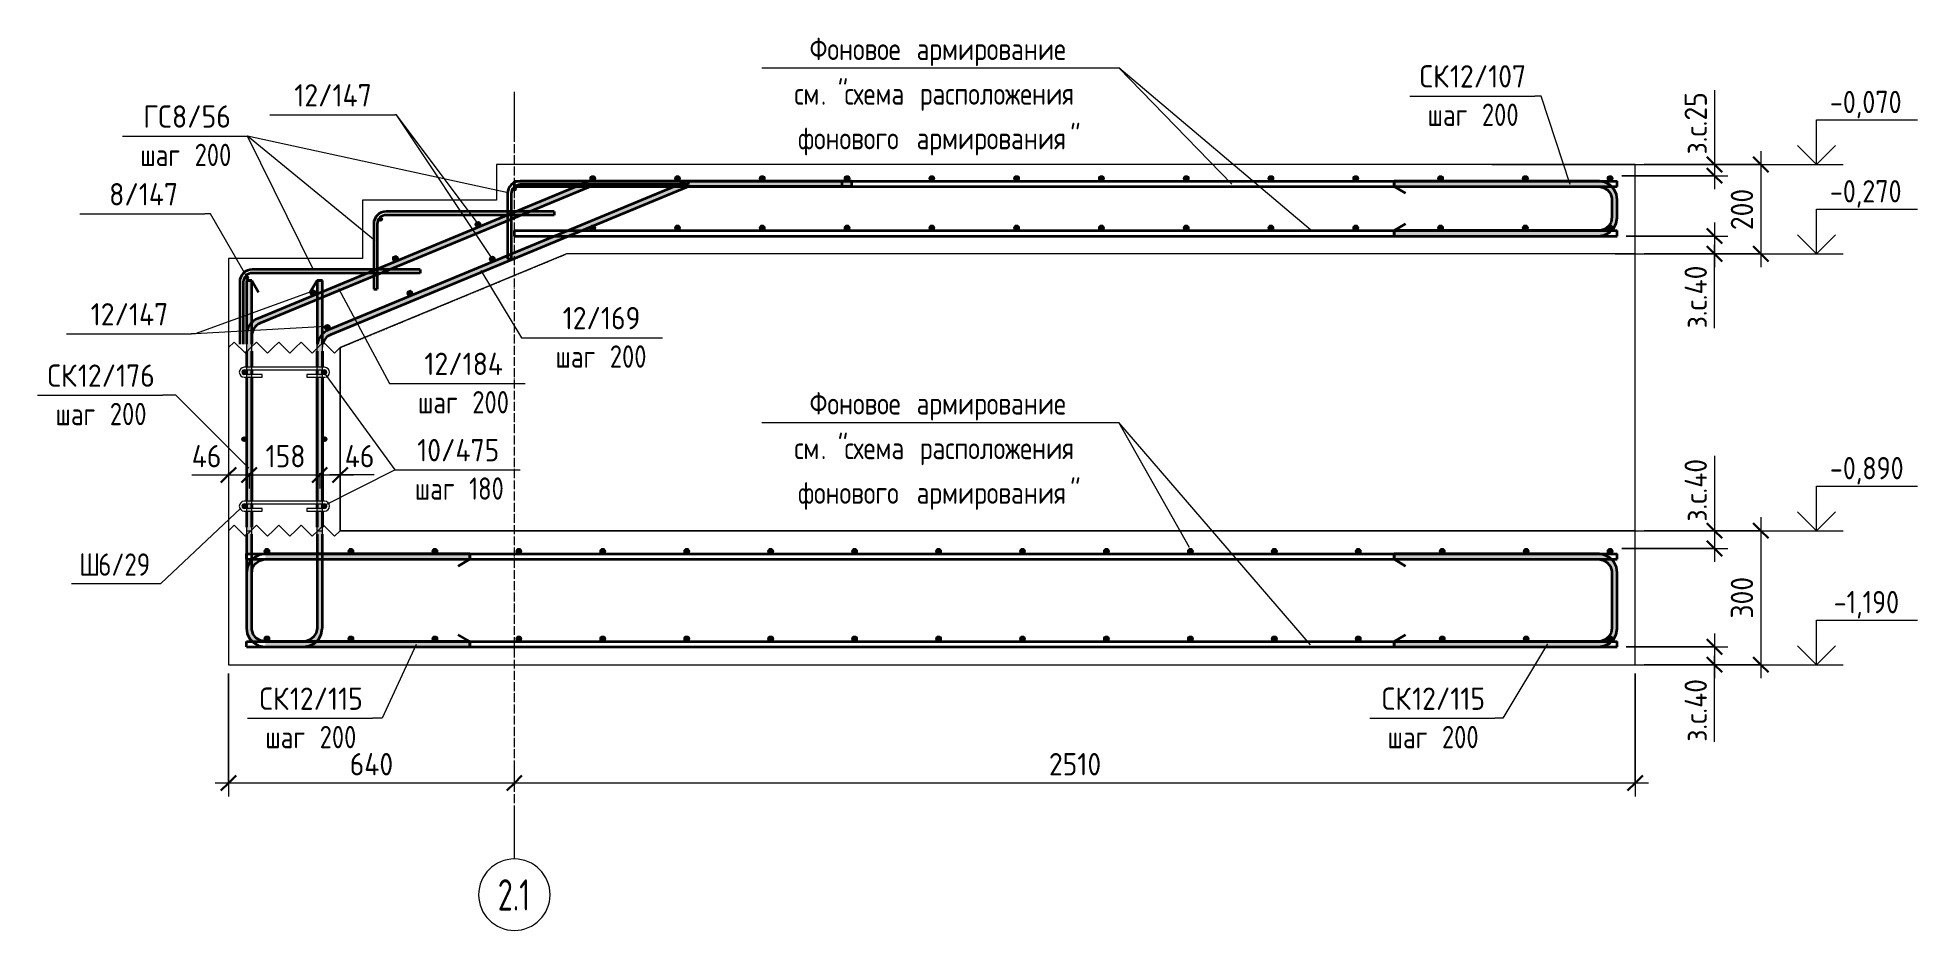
# Model space of a CAD drawing. Header units: millimetres. Extents: x 677 to 38046, y -1785 to 52249.
# Drawn here: x 17459 to 21668, y -1785 to 214 of the extents above.
import ezdxf

# ---------------------------------------------------------------- set-up
doc = ezdxf.new("R2010")
doc.units = ezdxf.units.MM
doc.linetypes.add('01 Штриховая _2 мм_', pattern=[3, 2, -1])
doc.linetypes.add('02 Штрихпунктирная _20 мм_', pattern=[25, 20, -2.5, 0, -2.5])
for name, color, linetype, lineweight in [('AA_Dim', 7, 'Continuous', 9), ('AA_Dim-20', 7, 'Continuous', 9), ('AA_Linii', 7, 'Continuous', 9), ('AA_Oformlenie', 7, 'Continuous', 9), ('AA_Vinoska', 7, 'Continuous', 9), ('AA_Visotnaya otmetka', 7, 'Continuous', 9), ('AF_Lestnica', 7, '01 Штриховая _2 мм_', 9), ('AF_Perekritie', 7, 'Continuous', 60), ('AF_Perekritie_Опалубка', 253, 'Continuous', 20), ('AF_Stena_Опалубка', 253, 'Continuous', 20), ('KR_Armatura', 7, 'Continuous', 20), ('KR_Armatura_Tonkie', 7, 'Continuous', 20), ('KR_Fundament', 7, 'Continuous', 20), ('Оси', 7, 'Continuous', 9)]:
    doc.layers.add(name, color=color, linetype=linetype, lineweight=lineweight)
doc.styles.add('GOST Common', font='GOST_Common.ttf', dxfattribs={"width": 0.85, "height": 50})
doc.styles.add('ISOCPEUR_4', font='isocpeur.TTF', dxfattribs={"width": 0.7, "height": 70})
doc.styles.add('ISOCPEUR_5', font='isocpeur.TTF', dxfattribs={"width": 0.9, "height": 50})
doc.styles.add('ISOCPEUR_6', font='isocpeur.TTF', dxfattribs={"width": 0.8, "height": 50})
doc.styles.add('ISOCPEUR_7', font='isocpeur.TTF', dxfattribs={"width": 0.85, "height": 50})
doc.dimstyles.new('00_Точн_3_знака__прозр__2', dxfattribs={"dimscale": 304.8, "dimtxt": 50.137748, "dimasz": 0.111549, "dimexe": 0.098425, "dimexo": 0.065617, "dimgap": 0.006562, "dimtad": 1, "dimdec": 3, "dimrnd": 0.001, "dimdsep": 46, "dimtxsty": 'ISOCPEUR_5', "dimblk1": 'OBLIQUE', "dimblk2": 'OBLIQUE', "dimsah": 1, "dimcen": 0.09, "dimdle": 0.098425, "dimazin": 0, "dimtfac": 1, "dimtdec": 4, "dimtix": 1, "dimtmove": 0, "dimatfit": 3, "dimfxl": 1, "dimtvp": 1, "dimtolj": 1, "dimtzin": 0, "dimlwd": 18, "dimlwe": 18, "dimarcsym": 2})
doc.dimstyles.new('00_Точн_3_знака__прозр__3', dxfattribs={"dimscale": 304.8, "dimtxt": 50.137748, "dimasz": 0.111549, "dimexe": 0.098425, "dimexo": 0.065617, "dimgap": 0.006562, "dimtad": 1, "dimdec": 3, "dimrnd": 0.001, "dimdsep": 46, "dimtxsty": 'ISOCPEUR_5', "dimblk1": 'OBLIQUE', "dimblk2": 'OBLIQUE', "dimsah": 1, "dimcen": 0.09, "dimdle": 0.098425, "dimazin": 0, "dimtfac": 1, "dimtdec": 4, "dimtix": 1, "dimtmove": 1, "dimatfit": 3, "dimfxl": 1, "dimtvp": 1, "dimtolj": 1, "dimtzin": 0, "dimlwd": 18, "dimlwe": 18, "dimarcsym": 2})

msp = doc.modelspace()

# ---------------------------------------------------------------- texts
at = {"layer": 'AA_Vinoska', "char_height": 50, "attachment_point": 1}
for s, insert, width, style in [('Фоновое', (19187.4994, 214.0129), 272.57375, 'GOST Common'), ('\\fGOST Common|b0|i0|c204|p34|;\\W.85; ', (19412.3952, 214.0129), 17.717294, 'GOST Common'), ('армирование', (19427.0135, 214.0129), 417.037837, 'GOST Common'), ('СК', (20553.6683, 152.5346), 82.253137, 'ISOCPEUR_5'), ('12/107', (20621.5339, 152.5346), 210.683475, 'ISOCPEUR_5'), ('12/147', (18033.4723, 110.0689), 215.012587, 'ISOCPEUR_5'), ('12/147', (18033.4723, 110.0689), 215.012587, 'ISOCPEUR_5'), ('см', (19153.2444, 114.0129), 72.232044, 'GOST Common'), ('. "', (19212.8418, 114.0129), 64.054831, 'GOST Common'), ('схема', (19265.6923, 114.0129), 186.713019, 'GOST Common'), ('\\fGOST Common|b0|i0|c204|p34|;\\W.85; ', (19419.746, 114.0129), 17.717294, 'GOST Common'), ('расположения', (19434.3642, 114.0129), 449.746687, 'GOST Common'), ('ГС', (17695.2524, 62.6094), 77.924025, 'ISOCPEUR_5'), ('8/56', (17759.5462, 62.6094), 155.84805, 'ISOCPEUR_5'), ('шаг', (20571.4083, 66.5536), 116.7257, 'ISOCPEUR_6'), (' 200', (20667.7167, 66.5536), 133.4008, 'ISOCPEUR_6'), ('фонового', (19161.6594, 14.0129), 303.919731, 'GOST Common'), ('\\fGOST Common|b0|i0|c204|p34|;\\W.85; ', (19412.4183, 14.0129), 17.717294, 'GOST Common'), ('\\fGOST Common|b0|i0|c204|p34|;\\W.85;"', (19771.1271, 14.0129), 31.345981, 'GOST Common'), ('шаг', (17688.5124, -23.3717), 116.7257, 'ISOCPEUR_6'), (' 200', (17784.8207, -23.3717), 133.4008, 'ISOCPEUR_6'), ('армирования', (19427.0365, 14.0129), 417.037837, 'GOST Common'), ('8/147', (17618.8814, -111.4872), 187.594875, 'ISOCPEUR_5'), ('12/147', (17577.547, -380.3308), 215.012587, 'ISOCPEUR_5'), ('12/147', (17577.547, -380.3308), 215.012587, 'ISOCPEUR_5'), ('12/169', (18634.57, -388.9267), 210.683475, 'ISOCPEUR_5'), ('12/184', (18324.8198, -491.2839), 215.012587, 'ISOCPEUR_5'), ('шаг', (18618.29, -474.9078), 116.7257, 'ISOCPEUR_6'), (' 200', (18714.5983, -474.9078), 133.4008, 'ISOCPEUR_6'), ('СК', (17480.879, -517.6305), 82.253137, 'ISOCPEUR_5'), ('12/176', (17548.7446, -517.6305), 210.683475, 'ISOCPEUR_5'), (' 200', (18406.6482, -577.265), 133.4008, 'ISOCPEUR_6'), ('Фоновое', (19187.4994, -579.7735), 272.57375, 'GOST Common'), ('\\fGOST Common|b0|i0|c204|p34|;\\W.85; ', (19412.3952, -579.7735), 17.717294, 'GOST Common'), ('шаг', (17498.619, -603.6116), 116.7257, 'ISOCPEUR_6'), (' 200', (17594.9273, -603.6116), 133.4008, 'ISOCPEUR_6'), ('шаг', (18310.3398, -577.265), 116.7257, 'ISOCPEUR_6'), ('армирование', (19427.0135, -579.7735), 417.037837, 'GOST Common'), ('. "', (19212.8418, -679.7735), 64.054831, 'GOST Common'), ('10/475', (18308.7023, -684.6053), 226.556887, 'ISOCPEUR_5'), ('10/475', (18308.7023, -684.6053), 226.556887, 'ISOCPEUR_5'), ('см', (19153.2444, -679.7735), 72.232044, 'GOST Common'), ('схема', (19265.6923, -679.7735), 186.713019, 'GOST Common'), ('\\fGOST Common|b0|i0|c204|p34|;\\W.85; ', (19419.746, -679.7735), 17.717294, 'GOST Common'), ('расположения', (19434.3642, -679.7735), 449.746687, 'GOST Common'), ('шаг', (18303.2323, -770.5863), 116.7257, 'ISOCPEUR_6'), ('шаг', (18303.2323, -770.5863), 116.7257, 'ISOCPEUR_6'), (' 180', (18399.5406, -770.5863), 123.1392, 'ISOCPEUR_6'), (' 180', (18399.5406, -770.5863), 123.1392, 'ISOCPEUR_6'), ('фонового', (19161.6594, -779.7735), 303.919731, 'GOST Common'), ('\\fGOST Common|b0|i0|c204|p34|;\\W.85; ', (19412.4183, -779.7735), 17.717294, 'GOST Common'), ('армирования', (19427.0365, -779.7735), 417.037837, 'GOST Common'), ('\\fGOST Common|b0|i0|c204|p34|;\\W.85;"', (19771.1271, -779.7735), 31.345981, 'GOST Common'), ('\\fGOST Common|b0|i0|c204|p34|;\\W.85;Ш', (17551.798, -940.8134), 51.789012, 'GOST Common'), ('6/29', (17594.5282, -940.8134), 147.189825, 'GOST Common'), ('СК', (17955.5424, -1241.1312), 82.253137, 'ISOCPEUR_5'), ('12/115', (18023.408, -1241.1312), 199.139175, 'ISOCPEUR_5'), ('СК', (20468.9215, -1241.1312), 82.253137, 'ISOCPEUR_5'), ('12/115', (20536.7871, -1241.1312), 199.139175, 'ISOCPEUR_5'), ('шаг', (17968.5124, -1327.1123), 116.7257, 'ISOCPEUR_6'), (' 200', (18064.8207, -1327.1123), 133.4008, 'ISOCPEUR_6'), ('шаг', (20481.8915, -1327.1123), 116.7257, 'ISOCPEUR_6'), (' 200', (20578.1998, -1327.1123), 133.4008, 'ISOCPEUR_6')]:
    msp.add_mtext(s, dxfattribs=dict(at, insert=insert, width=width, style=style))
at = {"layer": 'AA_Visotnaya otmetka', "char_height": 50, "attachment_point": 1, "line_spacing_factor": 1.135194, "style": 'ISOCPEUR_7'}
for s, insert, width in [('-0,070', (21472.4927, 95.1359), 191.919467), ('-0,270', (21472.4927, -104.8641), 191.919467), ('-0,890', (21472.4927, -724.8641), 191.919467), ('-1,190', (21481.0158, -1024.8641), 171.464101)]:
    msp.add_mtext(s, dxfattribs=dict(at, insert=insert, width=width))
at = {"layer": 'Оси', "insert": (18489.2344, -1670.5737), "char_height": 70, "width": 89.789, "attachment_point": 1, "style": 'ISOCPEUR_4'}
msp.add_mtext('2.1', dxfattribs=at)

# ---------------------------------------------------------------- blocks, each defined once
blk = doc.blocks.new('Лестницы 1 - Лестницы 1-3665533-Сечение 5')
at = {"layer": 'AF_Lestnica', "lineweight": 20}
for p, q in [((2960.1, -150), (2660.1, -150)), ((2660.1, -150), (2660.1, -280)), ((2360.1, -280), (2360.1, -480)), ((2660.1, -280), (2360.1, -280)), ((2610.1, -480), (3117, -270))]:
    blk.add_line(p, q, dxfattribs=at)
blk = doc.blocks.new('Грунт - Грунт-3689481-Сечение 5')
at = {"layer": 'AF_Perekritie', "lineweight": 20}
for p, q in [((3117, -270), (2610.1, -480)), ((5510.1, -270), (3117, -270)), ((5510.1, -890), (5510.1, -270)), ((2610.1, -480), (2610.1, -890)), ((2610.1, -890), (5510.1, -890))]:
    blk.add_line(p, q, dxfattribs=at)
blk = doc.blocks.new('350_Стержень П торец СК-СГ _НесАрм_РабПлоск_ - 350_Стержень П торец СК-СГ _НесАрм_РабПлоск_-3752233-Сечение 5')
at = {"layer": 'KR_Armatura_Tonkie', "lineweight": 35}
for p, q in [((5428.1, -942), (4970.1, -942)), ((4970.1, -954), (4970.1, -942)), ((4970.1, -942), (4970.1, -954)), ((4970.1, -954), (5428.1, -954)), ((4970.1, -954), (4996, -969)), ((5458.1, -984), (5458.1, -1108)), ((5470.1, -1108), (5470.1, -984)), ((4970.1, -1138), (4996, -1123)), ((5428.1, -1138), (4970.1, -1138)), ((4970.1, -1138), (4970.1, -1150)), ((4970.1, -1150), (4970.1, -1138)), ((4970.1, -1150), (5428.1, -1150))]:
    blk.add_line(p, q, dxfattribs=at)
at = {"layer": 'KR_Armatura_Tonkie', "lineweight": 35, "flags": 128}
for points in [[(5456.8, -954), (5453.5, -950.6), (5442.2, -944.5), (5429.6, -942), (5428.1, -942)], [(5428.1, -954), (5438.7, -956), (5448, -961.6), (5454.7, -970.1), (5457.9, -980.5), (5458.1, -984)], [(5470.1, -984), (5468.1, -971.3), (5462.4, -959.8), (5456.8, -954)], [(5458.1, -1108), (5456.1, -1118.7), (5450.5, -1127.9), (5442, -1134.6), (5431.6, -1137.8), (5428.1, -1138)], [(5456.7, -1138), (5461.5, -1133.4), (5467.6, -1122.1), (5470, -1109.5), (5470.1, -1108)], [(5428.1, -1150), (5440.7, -1148), (5452.3, -1142.3), (5456.7, -1138)]]:
    blk.add_lwpolyline(points, dxfattribs=at)
blk = doc.blocks.new('350_Стержень П торец СК-СГ _НесАрм_РабПлоск_ - 350_Стержень П торец СК-СГ _НесАрм_РабПлоск_-3752071-Сечение 5')
at = {"layer": 'KR_Armatura_Tonkie', "lineweight": 35}
for p, q in [((2900.1, -942), (2442.1, -942)), ((2442.1, -954), (2900.1, -954)), ((2900.1, -954), (2874.1, -969)), ((2900.1, -954), (2900.1, -942)), ((2900.1, -942), (2900.1, -954)), ((2400.1, -984), (2400.1, -1108)), ((2412.1, -1108), (2412.1, -984)), ((2900.1, -1138), (2874.1, -1123)), ((2900.1, -1138), (2442.1, -1138)), ((2442.1, -1150), (2900.1, -1150)), ((2900.1, -1138), (2900.1, -1150)), ((2900.1, -1150), (2900.1, -1138))]:
    blk.add_line(p, q, dxfattribs=at)
at = {"layer": 'KR_Armatura_Tonkie', "lineweight": 35, "flags": 128}
for points in [[(2413.4, -954), (2408.6, -958.6), (2402.5, -969.9), (2400.1, -982.5), (2400.1, -984)], [(2412.1, -984), (2414, -973.3), (2419.6, -964.1), (2428.2, -957.4), (2438.5, -954.2), (2442.1, -954)], [(2442.1, -942), (2429.4, -944), (2417.9, -949.7), (2413.4, -954)], [(2400.1, -1108), (2402, -1120.7), (2407.7, -1132.2), (2413.3, -1138)], [(2442.1, -1138), (2431.4, -1136), (2422.1, -1130.4), (2415.5, -1121.9), (2412.3, -1111.5), (2412.1, -1108)], [(2413.3, -1138), (2416.6, -1141.4), (2427.9, -1147.5), (2440.5, -1150), (2442.1, -1150)]]:
    blk.add_lwpolyline(points, dxfattribs=at)
blk = doc.blocks.new('351_Ряд стержней П переменный шаг _НесАрм_РабПлоск_ - Тип 1-3832889-Сечение 5')
at = {"layer": 'KR_Armatura_Tonkie', "lineweight": 35}
for p, q in [((2400.1, -330), (2400.1, -472)), ((2412.1, -330), (2400.1, -330)), ((2400.1, -330), (2412.1, -330)), ((2412.1, -424.2), (2412.1, -330)), ((2412.1, -330), (2427.1, -356)), ((2558.1, -330), (2543.1, -356)), ((2558.1, -330), (2558.1, -359.7)), ((2558.1, -330), (2570.1, -330)), ((2570.1, -330), (2558.1, -330)), ((2570.1, -354.8), (2570.1, -330)), ((2558.1, -359.7), (2558.1, -372.7)), ((2558.1, -372.7), (2558.1, -472)), ((2570.1, -367.8), (2570.1, -354.8)), ((2570.1, -449.7), (2570.1, -367.8)), ((2412.1, -453.3), (2412.1, -424.2)), ((2412.1, -472), (2412.1, -453.3)), ((2570.1, -472), (2570.1, -449.7)), ((2400.1, -488), (2400.1, -524)), ((2412.1, -524), (2412.1, -488)), ((2558.1, -488), (2558.1, -524)), ((2570.1, -524), (2570.1, -488)), ((2400.1, -530), (2400.1, -540)), ((2400.1, -546), (2400.1, -824)), ((2412.1, -540), (2412.1, -530)), ((2412.1, -824), (2412.1, -546)), ((2558.1, -530), (2558.1, -540)), ((2558.1, -546), (2558.1, -824)), ((2570.1, -540), (2570.1, -530)), ((2570.1, -824), (2570.1, -546)), ((2400.1, -830), (2400.1, -840)), ((2412.1, -840), (2412.1, -830)), ((2558.1, -830), (2558.1, -840)), ((2570.1, -840), (2570.1, -830)), ((2400.1, -846), (2400.1, -882)), ((2412.1, -882), (2412.1, -846)), ((2558.1, -846), (2558.1, -882)), ((2570.1, -882), (2570.1, -846)), ((2400.1, -898), (2400.1, -1108)), ((2412.1, -942), (2412.1, -898)), ((2558.1, -898), (2558.1, -942)), ((2570.1, -942), (2570.1, -898)), ((2412.1, -954), (2412.1, -942)), ((2412.1, -1108), (2412.1, -954)), ((2558.1, -942), (2558.1, -954)), ((2558.1, -954), (2558.1, -1108)), ((2570.1, -954), (2570.1, -942)), ((2570.1, -1108), (2570.1, -954)), ((2528.1, -1138), (2442.1, -1138)), ((2442.1, -1150), (2528.1, -1150))]:
    blk.add_line(p, q, dxfattribs=at)
at = {"layer": 'KR_Armatura_Tonkie', "lineweight": 35, "flags": 128}
for points in [[(2400.1, -1108), (2402, -1120.7), (2407.7, -1132.2), (2413.3, -1138)], [(2442.1, -1138), (2431.4, -1136), (2422.1, -1130.4), (2415.5, -1121.9), (2412.3, -1111.5), (2412.1, -1108)], [(2558.1, -1108), (2556.1, -1118.7), (2550.5, -1127.9), (2542, -1134.6), (2531.6, -1137.8), (2528.1, -1138)], [(2556.7, -1138), (2561.5, -1133.4), (2567.6, -1122.1), (2570, -1109.5), (2570.1, -1108)], [(2413.3, -1138), (2416.6, -1141.4), (2427.9, -1147.5), (2440.5, -1150), (2442.1, -1150)], [(2528.1, -1150), (2540.7, -1148), (2552.3, -1142.3), (2556.7, -1138)]]:
    blk.add_lwpolyline(points, dxfattribs=at)
blk = doc.blocks.new('350_Стержень П торец СК-СГ _НесАрм_РабПлоск_ - 350_Стержень П торец СК-СГ _НесАрм_РабПлоск_-3837009-Сечение 5')
at = {"layer": 'KR_Armatura_Tonkie', "lineweight": 35}
for p, q in [((5428.1, -107), (4970.1, -107)), ((4970.1, -119), (4970.1, -107)), ((4970.1, -107), (4970.1, -119)), ((4970.1, -119), (5428.1, -119)), ((4970.1, -119), (4996, -134)), ((5458.1, -149), (5458.1, -188)), ((5470.1, -188), (5470.1, -149)), ((4970.1, -218), (4996, -203)), ((5428.1, -218), (4970.1, -218)), ((4970.1, -218), (4970.1, -230)), ((4970.1, -230), (4970.1, -218)), ((4970.1, -230), (5428.1, -230))]:
    blk.add_line(p, q, dxfattribs=at)
at = {"layer": 'KR_Armatura_Tonkie', "lineweight": 35, "flags": 128}
for points in [[(5456.8, -119), (5453.5, -115.6), (5442.2, -109.5), (5429.6, -107), (5428.1, -107)], [(5428.1, -119), (5438.7, -121), (5448, -126.6), (5454.7, -135.1), (5457.9, -145.5), (5458.1, -149)], [(5470.1, -149), (5468.1, -136.3), (5462.4, -124.8), (5456.8, -119)], [(5458.1, -188), (5456.1, -198.7), (5450.5, -207.9), (5442, -214.6), (5431.6, -217.8), (5428.1, -218)], [(5456.7, -218), (5461.5, -213.4), (5467.6, -202.1), (5470, -189.5), (5470.1, -188)], [(5428.1, -230), (5440.7, -228), (5452.3, -222.3), (5456.7, -218)]]:
    blk.add_lwpolyline(points, dxfattribs=at)
blk = doc.blocks.new('079_Шпилька _ЭлУзла_ - d8 А240-3827634-Сечение 5')
at = {"layer": 'AA_Oformlenie'}
for p, q in [((2575.1, -824), (2395.1, -824)), ((2395.1, -830), (2575.1, -830)), ((2435.1, -840), (2395.1, -840)), ((2435.1, -846), (2435.1, -840)), ((2575.1, -840), (2535.1, -840)), ((2535.1, -840), (2535.1, -846)), ((2395.1, -846), (2435.1, -846)), ((2535.1, -846), (2575.1, -846))]:
    blk.add_line(p, q, dxfattribs=at)
for centre, radius, start, end in [((2395.1, -835), 11, 90, 270), ((2395.1, -835), 5, 90, 270), ((2575.1, -835), 11, 270, 90), ((2575.1, -835), 5, 270, 90)]:
    blk.add_arc(centre, radius, start, end, dxfattribs=at)
blk = doc.blocks.new('079_Шпилька _ЭлУзла_ - d8 А240-V2-Сечение 5')
at = {"layer": 'AA_Oformlenie'}
for p, q in [((2575.1, -524), (2395.1, -524)), ((2395.1, -530), (2575.1, -530)), ((2435.1, -540), (2395.1, -540)), ((2395.1, -546), (2435.1, -546)), ((2435.1, -546), (2435.1, -540)), ((2575.1, -540), (2535.1, -540)), ((2535.1, -540), (2535.1, -546)), ((2535.1, -546), (2575.1, -546))]:
    blk.add_line(p, q, dxfattribs=at)
for centre, radius, start, end in [((2395.1, -535), 11, 90, 270), ((2395.1, -535), 5, 90, 270), ((2575.1, -535), 11, 270, 90), ((2575.1, -535), 5, 270, 90)]:
    blk.add_arc(centre, radius, start, end, dxfattribs=at)
blk = doc.blocks.new('Последовательность узлов - 3мм масшт20 маскировка-904226-Сечение 5')
at = {"layer": 'AA_Oformlenie'}
for p, q in [((2360.1, -480), (2372.6, -467.5)), ((2397.6, -492.5), (2372.6, -467.5)), ((2410.1, -480), (2397.6, -492.5)), ((2410.1, -480), (2422.6, -467.5)), ((2447.6, -492.5), (2422.6, -467.5)), ((2460.1, -480), (2447.6, -492.5)), ((2460.1, -480), (2472.6, -467.5)), ((2497.6, -492.5), (2472.6, -467.5)), ((2510.1, -480), (2497.6, -492.5)), ((2510.1, -480), (2522.6, -467.5)), ((2547.6, -492.5), (2522.6, -467.5)), ((2560.1, -480), (2547.6, -492.5)), ((2560.1, -480), (2572.6, -467.5)), ((2597.6, -492.5), (2572.6, -467.5)), ((2610.1, -480), (2597.6, -492.5))]:
    blk.add_line(p, q, dxfattribs=at)
blk = doc.blocks.new('Ось сетки - d_4мм-2765513-Сечение 5')
at = {"layer": 'Оси'}
for start, end in [(0, 180), (0, 180), (180, 360), (180, 360)]:
    blk.add_arc((3000.1, -1705.1), 80, start, end, dxfattribs=at)
blk = doc.blocks.new('DIMBLOCK73-Сечение 5')
at = {"layer": 'AA_Dim-20', "lineweight": 30}
for p, q in [((21317.7, -890), (21300.7, -873)), ((21317.7, -890), (21334.7, -907)), ((21317.7, -1190), (21300.7, -1173)), ((21317.7, -1190), (21334.7, -1207))]:
    blk.add_line(p, q, dxfattribs=at)
at = {"layer": 'AA_Dim-20', "lineweight": 18}
for p, q in [((21317.7, -860), (21317.7, -1220)), ((21056.3, -890), (21347.7, -890)), ((21317.7, -890), (21056.3, -890)), ((21056.3, -1190), (21347.7, -1190)), ((21317.7, -1190), (21056.3, -1190))]:
    blk.add_line(p, q, dxfattribs=at)
at = {"layer": 'AA_Dim-20', "color": 0, "lineweight": 18, "insert": (21250.5, -1086.8), "char_height": 50, "width": 112.384, "attachment_point": 1, "rotation": 90, "line_spacing_factor": 1.135194, "style": 'ISOCPEUR_5'}
blk.add_mtext('300', dxfattribs=at)
blk = doc.blocks.new('_Oblique')
at = {"color": 0, "linetype": 'ByBlock', "lineweight": -2}
blk.add_line((-0.5, -0.5), (0.5, 0.5), dxfattribs=at)
blk = doc.blocks.new('DIMBLOCK74-Сечение 5')
at = {"layer": 'AA_Dim-20', "lineweight": 30}
for p, q in [((21214.1, -1150), (21197.1, -1133)), ((21214.1, -1190), (21197.1, -1173)), ((21214.1, -1150), (21231.1, -1167)), ((21214.1, -1190), (21231.1, -1207))]:
    blk.add_line(p, q, dxfattribs=at)
at = {"layer": 'AA_Dim-20', "lineweight": 18}
for p, q in [((21214.1, -1120), (21214.1, -1220)), ((21016.3, -1150), (21244.1, -1150)), ((21214.1, -1150), (21016.3, -1150)), ((21214.1, -1194.9), (21214.1, -1170)), ((21056.3, -1190), (21244.1, -1190)), ((21214.1, -1190), (21056.3, -1190)), ((21214.1, -1362.5), (21214.1, -1194.9))]:
    blk.add_line(p, q, dxfattribs=at)
at = {"layer": 'AA_Dim-20', "color": 0, "lineweight": 18, "insert": (21147, -1362.5), "char_height": 50, "width": 177.09, "attachment_point": 1, "rotation": 90, "line_spacing_factor": 1.135194, "style": 'ISOCPEUR_5'}
blk.add_mtext('з.с.40', dxfattribs=at)
blk = doc.blocks.new('DIMBLOCK75-Сечение 5')
at = {"layer": 'AA_Dim-20', "lineweight": 18}
for p, q in [((21214.1, -722), (21214.1, -889.6)), ((21214.1, -860), (21214.1, -960)), ((21056.3, -890), (21244.1, -890)), ((21214.1, -890), (21056.3, -890)), ((21214.1, -889.6), (21214.1, -910)), ((21006.3, -930), (21244.1, -930)), ((21214.1, -930), (21006.3, -930))]:
    blk.add_line(p, q, dxfattribs=at)
at = {"layer": 'AA_Dim-20', "lineweight": 30}
for p, q in [((21214.1, -890), (21197.1, -873)), ((21214.1, -930), (21197.1, -913)), ((21214.1, -890), (21231.1, -907)), ((21214.1, -930), (21231.1, -947))]:
    blk.add_line(p, q, dxfattribs=at)
at = {"layer": 'AA_Dim-20', "color": 0, "lineweight": 18, "insert": (21147, -869.6), "char_height": 50, "width": 177.09, "attachment_point": 1, "rotation": 90, "line_spacing_factor": 1.135194, "style": 'ISOCPEUR_5'}
blk.add_mtext('з.с.40', dxfattribs=at)
blk = doc.blocks.new('DIMBLOCK76-Сечение 5')
at = {"layer": 'AA_Dim-20', "lineweight": 18}
for p, q in [((21214.1, -200), (21214.1, -300)), ((21016.3, -230), (21244.1, -230)), ((21214.1, -230), (21016.3, -230)), ((21214.1, -269), (21214.1, -250)), ((21056.3, -270), (21244.1, -270)), ((21214.1, -270), (21056.3, -270)), ((21214.1, -436.6), (21214.1, -269))]:
    blk.add_line(p, q, dxfattribs=at)
at = {"layer": 'AA_Dim-20', "lineweight": 30}
for p, q in [((21214.1, -230), (21197.1, -213)), ((21214.1, -230), (21231.1, -247)), ((21214.1, -270), (21197.1, -253)), ((21214.1, -270), (21231.1, -287))]:
    blk.add_line(p, q, dxfattribs=at)
at = {"layer": 'AA_Dim-20', "color": 0, "lineweight": 18, "insert": (21147, -436.6), "char_height": 50, "width": 177.09, "attachment_point": 1, "rotation": 90, "line_spacing_factor": 1.135194, "style": 'ISOCPEUR_5'}
blk.add_mtext('з.с.40', dxfattribs=at)
blk = doc.blocks.new('DIMBLOCK77-Сечение 5')
at = {"layer": 'AA_Dim-20', "lineweight": 18}
for p, q in [((21214.1, 96.6), (21214.1, -67.2)), ((21214.1, -40), (21214.1, -125)), ((21056.3, -70), (21244.1, -70)), ((21214.1, -70), (21056.3, -70)), ((21214.1, -67.2), (21214.1, -82.5)), ((21006.3, -95), (21244.1, -95)), ((21214.1, -95), (21006.3, -95))]:
    blk.add_line(p, q, dxfattribs=at)
at = {"layer": 'AA_Dim-20', "lineweight": 30}
for p, q in [((21214.1, -70), (21197.1, -53)), ((21214.1, -95), (21197.1, -78)), ((21214.1, -70), (21231.1, -87)), ((21214.1, -95), (21231.1, -112))]:
    blk.add_line(p, q, dxfattribs=at)
at = {"layer": 'AA_Dim-20', "color": 0, "lineweight": 18, "insert": (21147, -47.2), "char_height": 50, "width": 172.55, "attachment_point": 1, "rotation": 90, "line_spacing_factor": 1.135194, "style": 'ISOCPEUR_5'}
blk.add_mtext('з.с.25', dxfattribs=at)
blk = doc.blocks.new('DIMBLOCK78-Сечение 5')
at = {"layer": 'AA_Dim-20', "lineweight": 18}
for p, q in [((21317.7, -40), (21317.7, -300)), ((21056.3, -70), (21347.7, -70)), ((21317.7, -70), (21056.3, -70)), ((21056.3, -270), (21347.7, -270)), ((21317.7, -270), (21056.3, -270))]:
    blk.add_line(p, q, dxfattribs=at)
at = {"layer": 'AA_Dim-20', "lineweight": 30}
for p, q in [((21317.7, -70), (21300.7, -53)), ((21317.7, -70), (21334.7, -87)), ((21317.7, -270), (21300.7, -253)), ((21317.7, -270), (21334.7, -287))]:
    blk.add_line(p, q, dxfattribs=at)
at = {"layer": 'AA_Dim-20', "color": 0, "lineweight": 18, "insert": (21250.5, -216.8), "char_height": 50, "width": 112.384, "attachment_point": 1, "rotation": 90, "line_spacing_factor": 1.135194, "style": 'ISOCPEUR_5'}
blk.add_mtext('200', dxfattribs=at)
blk = doc.blocks.new('042_М_Арматуры - Диам длина поз _ Шаг-2260295-Сечение 5')
at = {"layer": 'AA_Vinoska'}
blk.add_line((2122.3, -6.4), (2402.3, -6.4), dxfattribs=at)
blk = doc.blocks.new('DIMBLOCK79-Сечение 5')
at = {"layer": 'AA_Dim-20', "lineweight": 30}
for p, q in [((17886.3, -765.1), (17903.3, -748.1)), ((17932.3, -765.1), (17949.3, -748.1)), ((17886.3, -765.1), (17869.3, -782.1)), ((17932.3, -765.1), (17915.3, -782.1))]:
    blk.add_line(p, q, dxfattribs=at)
at = {"layer": 'AA_Dim-20', "lineweight": 18}
for p, q in [((17803.9, -765.1), (17890.1, -765.1)), ((17856.3, -765.1), (17932.3, -765.1)), ((17886.3, -761.1), (17886.3, -795.1)), ((17886.3, -765.1), (17886.3, -761.1)), ((17890.1, -765.1), (17909.3, -765.1)), ((17932.3, -761.1), (17932.3, -795.1)), ((17932.3, -765.1), (17932.3, -761.1))]:
    blk.add_line(p, q, dxfattribs=at)
at = {"layer": 'AA_Dim-20', "color": 0, "lineweight": 18, "insert": (17803.9, -698), "char_height": 50, "width": 79.464, "attachment_point": 1, "line_spacing_factor": 1.135194, "style": 'ISOCPEUR_5'}
blk.add_mtext('46', dxfattribs=at)
blk = doc.blocks.new('DIMBLOCK80-Сечение 5')
at = {"layer": 'AA_Dim-20', "lineweight": 30}
for p, q in [((17932.3, -765.1), (17949.3, -748.1)), ((18090.3, -765.1), (18107.3, -748.1)), ((17932.3, -765.1), (17915.3, -782.1)), ((18090.3, -765.1), (18073.3, -782.1))]:
    blk.add_line(p, q, dxfattribs=at)
at = {"layer": 'AA_Dim-20', "lineweight": 18}
for p, q in [((17932.3, -761.1), (17932.3, -795.1)), ((17932.3, -765.1), (17932.3, -761.1)), ((17932.3, -765.1), (18090.3, -765.1)), ((18090.3, -761.1), (18090.3, -795.1)), ((18090.3, -765.1), (18090.3, -761.1))]:
    blk.add_line(p, q, dxfattribs=at)
at = {"layer": 'AA_Dim-20', "color": 0, "lineweight": 18, "insert": (17969.2, -698), "char_height": 50, "width": 101.032, "attachment_point": 1, "line_spacing_factor": 1.135194, "style": 'ISOCPEUR_5'}
blk.add_mtext('158', dxfattribs=at)
blk = doc.blocks.new('DIMBLOCK81-Сечение 5')
at = {"layer": 'AA_Dim-20', "lineweight": 30}
for p, q in [((18090.3, -765.1), (18107.3, -748.1)), ((18136.3, -765.1), (18153.3, -748.1)), ((18090.3, -765.1), (18073.3, -782.1)), ((18136.3, -765.1), (18119.3, -782.1))]:
    blk.add_line(p, q, dxfattribs=at)
at = {"layer": 'AA_Dim-20', "lineweight": 18}
for p, q in [((18090.3, -761.1), (18090.3, -795.1)), ((18090.3, -765.1), (18090.3, -761.1)), ((18090.3, -765.1), (18166.3, -765.1)), ((18126.5, -765.1), (18113.3, -765.1)), ((18212.7, -765.1), (18126.5, -765.1)), ((18136.3, -761.1), (18136.3, -795.1)), ((18136.3, -765.1), (18136.3, -761.1))]:
    blk.add_line(p, q, dxfattribs=at)
at = {"layer": 'AA_Dim-20', "color": 0, "lineweight": 18, "insert": (18146.5, -698), "char_height": 50, "width": 79.464, "attachment_point": 1, "line_spacing_factor": 1.135194, "style": 'ISOCPEUR_5'}
blk.add_mtext('46', dxfattribs=at)
blk = doc.blocks.new('DIMBLOCK82-Сечение 5')
at = {"layer": 'AA_Dim-20', "lineweight": 18}
for p, q in [((21036.3, -1210), (21036.3, -1485)), ((21036.3, -1455), (21036.3, -1210)), ((18526.3, -1459.1), (18526.3, -1425)), ((21066.3, -1455), (18526.3, -1455)), ((18526.3, -1455), (18526.3, -1459.1))]:
    blk.add_line(p, q, dxfattribs=at)
at = {"layer": 'AA_Dim-20', "lineweight": 30}
for p, q in [((18526.3, -1455), (18509.3, -1472)), ((18526.3, -1455), (18543.3, -1438)), ((21036.3, -1455), (21019.3, -1472)), ((21036.3, -1455), (21053.3, -1438))]:
    blk.add_line(p, q, dxfattribs=at)
at = {"layer": 'AA_Dim-20', "color": 0, "lineweight": 18, "insert": (19723.6, -1387.9), "char_height": 50, "width": 138.494, "attachment_point": 1, "line_spacing_factor": 1.135194, "style": 'ISOCPEUR_5'}
blk.add_mtext('2510', dxfattribs=at)
blk = doc.blocks.new('DIMBLOCK83-Сечение 5')
at = {"layer": 'AA_Dim-20', "lineweight": 18}
for p, q in [((17886.3, -1210), (17886.3, -1485)), ((17886.3, -1455), (17886.3, -1210)), ((18526.3, -1459.1), (18526.3, -1425)), ((18526.3, -1455), (17856.3, -1455)), ((18526.3, -1455), (18526.3, -1459.1))]:
    blk.add_line(p, q, dxfattribs=at)
at = {"layer": 'AA_Dim-20', "lineweight": 30}
for p, q in [((17886.3, -1455), (17869.3, -1472)), ((17886.3, -1455), (17903.3, -1438)), ((18526.3, -1455), (18509.3, -1472)), ((18526.3, -1455), (18543.3, -1438))]:
    blk.add_line(p, q, dxfattribs=at)
at = {"layer": 'AA_Dim-20', "color": 0, "lineweight": 18, "insert": (18157.6, -1387.9), "char_height": 50, "width": 116.925, "attachment_point": 1, "line_spacing_factor": 1.135194, "style": 'ISOCPEUR_5'}
blk.add_mtext('640', dxfattribs=at)
blk = doc.blocks.new('010_Текст с выноской - Текст 3 строки-3864991-Сечение 5')
at = {"layer": 'AA_Vinoska'}
blk.add_line((3554, 146.4), (4354, 146.4), dxfattribs=at)
blk = doc.blocks.new('Высотные отметки - Стрелка вверх-400292-Сечение 5')
at = {"layer": 'AA_Vinoska'}
for p, q in [((5916.2, 30), (6142.2, 30)), ((5916.2, -70), (5916.2, 30)), ((5916.2, -70), (5873.8, -27.6)), ((5916.2, -70), (5958.7, -27.6)), ((5856.2, -70), (5976.2, -70))]:
    blk.add_line(p, q, dxfattribs=at)
blk = doc.blocks.new('010_Текст с выноской - Текст 2 строки без точки-3863870-Сечение 5')
at = {"layer": 'AA_Vinoska'}
blk.add_line((2008.5, -1008.5), (2208.5, -1008.5), dxfattribs=at)

# ---------------------------------------------------------------- dimensions: what is measured, and where the dimension line sits
at = {"layer": 'AA_Dim', "lineweight": 18}
for base, p1, p2, override, picture, middle in [((21214.1055, -95), (21036.2905, -70), (20986.2905, -95), {"dimpost": 'з.с.<>', "dimfxl": 55.901699}, 'DIMBLOCK77-Сечение 5', (21180.3029, 39.0537)), ((21214.1055, -270), (20996.2905, -230), (21036.2905, -270), {"dimpost": 'з.с.<>', "dimfxl": 56.568542}, 'DIMBLOCK76-Сечение 5', (21180.3029, -348.055)), ((21214.1055, -930), (21036.2905, -890), (20986.2905, -930), {"dimpost": 'з.с.<>', "dimfxl": 64.031242}, 'DIMBLOCK75-Сечение 5', (21180.3029, -781.0436)), ((21214.1055, -1190), (20996.2905, -1150), (21036.2905, -1190), {"dimpost": 'з.с.<>', "dimfxl": 56.568542}, 'DIMBLOCK74-Сечение 5', (21180.3029, -1273.929))]:
    dim = msp.add_linear_dim(base=base, p1=p1, p2=p2, angle=90, dimstyle='00_Точн_3_знака__прозр__3', override=override, dxfattribs=at)
    dim.commit()
    dim.dimension.update_dxf_attribs({"geometry": picture, "text_midpoint": middle, "dimtype": 160, "text_rotation": 90})
for base, p1, p2, override, picture, middle in [((21317.6531, -270), (21036.2905, -70), (21036.2905, -270), {"dimpost": '<>', "dimfxl": 200}, 'DIMBLOCK78-Сечение 5', (21290.6531, -170)), ((21317.6531, -1190), (21036.2905, -890), (21036.2905, -1190), {"dimpost": '<>', "dimfxl": 300}, 'DIMBLOCK73-Сечение 5', (21290.6531, -1040))]:
    dim = msp.add_linear_dim(base=base, p1=p1, p2=p2, angle=90, dimstyle='00_Точн_3_знака__прозр__2', override=override, dxfattribs=at)
    dim.commit()
    dim.dimension.update_dxf_attribs({"geometry": picture, "text_midpoint": middle})
for base, p1, p2, picture, middle in [((17932.2905, -765.1003), (17886.2905, -741.0587), (17932.2905, -741.0587), 'DIMBLOCK79-Сечение 5', (17843.619, -731.2977)), ((18136.2905, -765.1003), (18090.2905, -741.0587), (18136.2905, -741.0587), 'DIMBLOCK81-Сечение 5', (18186.2241, -731.2977))]:
    dim = msp.add_linear_dim(base=base, p1=p1, p2=p2, dimstyle='00_Точн_3_знака__прозр__3', override={"dimpost": '<>', "dimfxl": 46}, dxfattribs=at)
    dim.commit()
    dim.dimension.update_dxf_attribs({"geometry": picture, "text_midpoint": middle, "dimtype": 160})
for base, p1, p2, override, picture, middle in [((18090.2905, -765.1003), (17932.2905, -741.0587), (18090.2905, -741.0587), {"dimpost": '<>', "dimfxl": 158}, 'DIMBLOCK80-Сечение 5', (18011.2905, -738.1003)), ((17886.2905, -1455.0235), (18526.2905, -1479.0651), (17886.2905, -1190), {"dimpost": '<>', "dimfxl": 702.252546}, 'DIMBLOCK83-Сечение 5', (18206.2905, -1428.0235)), ((18526.2905, -1455.0235), (21036.2905, -1190), (18526.2905, -1479.0651), {"dimpost": '<>', "dimfxl": 2526.590319}, 'DIMBLOCK82-Сечение 5', (19781.2905, -1428.0235))]:
    dim = msp.add_linear_dim(base=base, p1=p1, p2=p2, dimstyle='00_Точн_3_знака__прозр__2', override=override, dxfattribs=at)
    dim.commit()
    dim.dimension.update_dxf_attribs({"geometry": picture, "text_midpoint": middle})

# ---------------------------------------------------------------- hatches: boundary and pattern name
at = {"layer": 'AA_Oformlenie'}
h = msp.add_hatch(color=250, dxfattribs=at)
h.paths.add_polyline_path([(18096.2905, -478.7302), (18097.1194, -471.7268), (18099.5603, -465.1105), (18103.4783, -459.2467), (18108.6569, -454.4597), (18114.81, -451.0138), (18916.7451, -119), (19281.5686, -119), (19281.5686, -107), (18700.1392, -107.2255), (18693.8296, -108.01), (18686.7543, -110.1971), (18216.4584, -305), (18247.8159, -305), (18696.0667, -119.5764), (18697.1034, -119.299), (18702.4291, -119), (18885.0047, -119), (18110.2178, -439.9561), (18101.6035, -444.8286), (18096.2905, -449.7399), (18096.2905, -472)])
h.paths.add_polyline_path([(17938.2905, -453.255), (17939.1194, -446.2516), (17941.5603, -439.6353), (17945.4783, -433.7715), (17950.6569, -428.9845), (17956.81, -425.5386), (18084.2905, -372.7344), (18084.2905, -359.7457), (17950.6569, -415.3469), (17943.6035, -419.3315), (17938.2905, -424.2428), (17938.2905, -446.2516)])
h.paths.add_polyline_path([(18096.2905, -367.7639), (18228.5022, -313), (18197.1447, -313), (18096.2905, -354.7752), (18096.2905, -365.2832)])
for points in [[(20863.1414, -230), (20954.306, -230), (20965.1724, -228.5694), (20975.5037, -224.2175), (20983.9935, -217.703), (20990.6656, -209.0077), (20994.8599, -198.8819), (20996.2905, -188), (20996.2905, -148.984), (20994.8599, -138.1177), (20990.5082, -127.7868), (20983.6068, -119), (20975.2985, -112.6248), (20965.1728, -108.4306), (20954.2905, -107), (20496.2905, -107), (20496.2905, -119), (20954.3065, -119.0021), (20962.0551, -120.0222), (20969.2905, -123.0192), (20975.6611, -127.992), (20980.2713, -134), (20983.2683, -141.2354), (20984.2905, -149), (20984.2885, -188.0155), (20983.2683, -195.7646), (20980.2713, -203), (20975.2982, -209.3709), (20969.2905, -213.9808), (20962.0551, -216.9778), (20954.2905, -218), (20496.2905, -218), (20496.2905, -230)], [(20496.2905, -1150), (20954.306, -1150), (20965.1724, -1148.5694), (20975.5037, -1144.2175), (20983.9935, -1137.703), (20990.6656, -1129.0077), (20994.8599, -1118.8819), (20996.2905, -1108), (20996.2905, -983.984), (20994.8599, -973.1177), (20990.5082, -962.7868), (20983.6068, -954), (20975.2985, -947.6248), (20965.1728, -943.4306), (20954.2905, -942), (20496.2905, -942), (20496.2905, -954), (20954.3065, -954.0021), (20962.0551, -955.0222), (20969.2905, -958.0192), (20975.6611, -962.992), (20980.2713, -969), (20983.2683, -976.2354), (20984.2905, -984), (20984.2885, -1108.0155), (20983.2683, -1115.7646), (20980.2713, -1123), (20975.2982, -1129.3709), (20969.2905, -1133.9808), (20962.0551, -1136.9778), (20954.2905, -1138), (20496.2905, -1138)]]:
    msp.add_hatch(color=250, dxfattribs=at).paths.add_polyline_path(points)
h = msp.add_hatch(color=8, dxfattribs=at)
h.paths.add_polyline_path([(18065.1257, -1148.5673), (18075.2667, -1144.3667), (18084.2905, -1137.2735), (18090.6572, -1128.9762), (18094.8578, -1118.8352), (18096.2905, -1107.9525), (18096.2905, -330), (18084.2905, -330), (18084.2905, -1108), (18083.2683, -1115.7646), (18080.2713, -1123), (18075.2667, -1129.395), (18069.2905, -1133.9808), (18062.0551, -1136.9778), (18054.2905, -1138), (18063.8828, -1138), (18065.1257, -1138.6951), (18065.1257, -1144.3667)])
h.paths.add_polyline_path([(17960.5259, -1138), (17968.275, -1137.998), (17960.5259, -1136.9778), (17953.2905, -1133.9808), (17946.9196, -1129.0077), (17942.3097, -1123), (17939.3127, -1115.7646), (17938.2905, -1107.9697), (17938.2905, -954), (17926.2905, -954), (17926.297, -1108.0194), (17927.7387, -1118.8869), (17932.0967, -1129.2132), (17939.0054, -1138), (17960.254, -1138)])
h.paths.add_polyline_path([(17936.2905, -942), (17938.2905, -942), (17938.2905, -330), (17926.2905, -330), (17926.2905, -942), (17928.8505, -942)])
h = msp.add_hatch(color=250, dxfattribs=at)
h.paths.add_polyline_path([(18062.0551, -1150), (18426.2905, -1150), (18426.2905, -1138), (18083.564, -1138), (18075.2667, -1144.3667), (18065.1257, -1148.5673), (18065.1257, -1138.6951), (18063.8828, -1138), (17968.2905, -1138), (17968.3207, -1150), (18054.2905, -1150)])
h.paths.add_polyline_path([(17939.0054, -1138), (17938.2905, -1137.2851), (17931.9153, -1128.9701), (17927.7211, -1118.8361), (17927.7226, -1118.8856), (17932.073, -1129.2132), (17938.9745, -1138)])
h.paths.add_polyline_path([(17968.2905, -954), (18084.2905, -954), (18084.2905, -942), (17968.2745, -942)])
h.paths.add_polyline_path([(17938.2905, -984), (17939.3127, -976.2354), (17942.3097, -969), (17947.2825, -962.6293), (17953.2905, -958.0192), (17960.5259, -955.0222), (17968.2745, -954.0004), (17938.9741, -954), (17938.2905, -954.6837), (17938.2905, -983.984)])
h.paths.add_polyline_path([(18096.2905, -954), (18426.2905, -954), (18426.2905, -942), (18096.2905, -942), (18096.2905, -950.6463)])
at = {"layer": 'KR_Armatura'}
h = msp.add_hatch(color=256, dxfattribs=at)
edge = h.paths.add_edge_path()
edge.add_arc((18526.6791, -124.5534), 4, 0, 360)
for points in [[(18524.5891, -127.9639), (18529.2769, -127.595), (18530.3746, -123.0226), (18526.3653, -120.5657), (18522.7896, -123.6196)], [(18698.7905, -106.1962), (18704.7905, -106.1962), (18707.7905, -101), (18704.7905, -95.8038), (18698.7905, -95.8038), (18695.7905, -101)], [(18888.6655, -106.1962), (18894.6655, -106.1962), (18897.6655, -101), (18894.6655, -95.8038), (18888.6655, -95.8038), (18885.6655, -101)], [(19078.5405, -106.1962), (19084.5405, -106.1962), (19087.5405, -101), (19084.5405, -95.8038), (19078.5405, -95.8038), (19075.5405, -101)], [(19268.4155, -106.1962), (19274.4155, -106.1962), (19277.4155, -101), (19274.4155, -95.8038), (19268.4155, -95.8038), (19265.4155, -101)], [(19458.2905, -106.1962), (19464.2905, -106.1962), (19467.2905, -101), (19464.2905, -95.8038), (19458.2905, -95.8038), (19455.2905, -101)], [(19648.1655, -106.1962), (19654.1655, -106.1962), (19657.1655, -101), (19654.1655, -95.8038), (19648.1655, -95.8038), (19645.1655, -101)], [(19838.0405, -106.1962), (19844.0405, -106.1962), (19847.0405, -101), (19844.0405, -95.8038), (19838.0405, -95.8038), (19835.0405, -101)], [(20027.9155, -106.1962), (20033.9155, -106.1962), (20036.9155, -101), (20033.9155, -95.8038), (20027.9155, -95.8038), (20024.9155, -101)], [(20217.7905, -106.1962), (20223.7905, -106.1962), (20226.7905, -101), (20223.7905, -95.8038), (20217.7905, -95.8038), (20214.7905, -101)], [(20407.6655, -106.1962), (20413.6655, -106.1962), (20416.6655, -101), (20413.6655, -95.8038), (20407.6655, -95.8038), (20404.6655, -101)], [(20597.5405, -106.1962), (20603.5405, -106.1962), (20606.5405, -101), (20603.5405, -95.8038), (20597.5405, -95.8038), (20594.5405, -101)], [(20787.4155, -106.1962), (20793.4155, -106.1962), (20796.4155, -101), (20793.4155, -95.8038), (20787.4155, -95.8038), (20784.4155, -101)], [(20977.2905, -106.1962), (20983.2905, -106.1962), (20986.2905, -101), (20983.2905, -95.8038), (20977.2905, -95.8038), (20974.2905, -101)], [(18224.5891, -195.9639), (18229.2769, -195.595), (18230.3746, -191.0226), (18226.3653, -188.5657), (18222.7896, -191.6196)], [(18444.0061, -209.881), (18449.5494, -207.5849), (18450.3325, -201.6362), (18445.5724, -197.9836), (18440.0291, -200.2797), (18439.246, -206.2284)], [(18698.7905, -217.1962), (18704.7905, -217.1962), (18707.7905, -212), (18704.7905, -206.8038), (18698.7905, -206.8038), (18695.7905, -212)], [(18888.6655, -217.1962), (18894.6655, -217.1962), (18897.6655, -212), (18894.6655, -206.8038), (18888.6655, -206.8038), (18885.6655, -212)], [(19078.5405, -217.1962), (19084.5405, -217.1962), (19087.5405, -212), (19084.5405, -206.8038), (19078.5405, -206.8038), (19075.5405, -212)], [(19268.4155, -217.1962), (19274.4155, -217.1962), (19277.4155, -212), (19274.4155, -206.8038), (19268.4155, -206.8038), (19265.4155, -212)], [(19458.2905, -217.1962), (19464.2905, -217.1962), (19467.2905, -212), (19464.2905, -206.8038), (19458.2905, -206.8038), (19455.2905, -212)], [(19648.1655, -217.1962), (19654.1655, -217.1962), (19657.1655, -212), (19654.1655, -206.8038), (19648.1655, -206.8038), (19645.1655, -212)], [(19838.0405, -217.1962), (19844.0405, -217.1962), (19847.0405, -212), (19844.0405, -206.8038), (19838.0405, -206.8038), (19835.0405, -212)], [(20027.9155, -217.1962), (20033.9155, -217.1962), (20036.9155, -212), (20033.9155, -206.8038), (20027.9155, -206.8038), (20024.9155, -212)], [(20217.7905, -217.1962), (20223.7905, -217.1962), (20226.7905, -212), (20223.7905, -206.8038), (20217.7905, -206.8038), (20214.7905, -212)], [(20407.6655, -217.1962), (20413.6655, -217.1962), (20416.6655, -212), (20413.6655, -206.8038), (20407.6655, -206.8038), (20404.6655, -212)], [(20597.5405, -217.1962), (20603.5405, -217.1962), (20606.5405, -212), (20603.5405, -206.8038), (20597.5405, -206.8038), (20594.5405, -212)], [(20787.4155, -217.1962), (20793.4155, -217.1962), (20796.4155, -212), (20793.4155, -206.8038), (20787.4155, -206.8038), (20784.4155, -212)], [(20977.2905, -217.1962), (20983.2905, -217.1962), (20986.2905, -212), (20983.2905, -206.8038), (20977.2905, -206.8038), (20974.2905, -212)], [(18259.2302, -286.4177), (18264.7735, -284.1216), (18265.5566, -278.1729), (18260.7965, -274.5203), (18255.2532, -276.8164), (18254.4701, -282.7651)], [(18476.1515, -287.4869), (18481.6948, -285.1908), (18482.478, -279.2421), (18477.7178, -275.5895), (18472.1746, -277.8856), (18471.3914, -283.8343)], [(17924.5891, -325.9639), (17929.2769, -325.595), (17930.3746, -321.0226), (17926.3653, -318.5657), (17922.7896, -321.6196)], [(18074.4543, -362.9543), (18079.9976, -360.6582), (18080.7807, -354.7096), (18076.0206, -351.057), (18070.4773, -353.3531), (18069.6942, -359.3018)], [(18291.3756, -364.0235), (18296.9189, -361.7274), (18297.702, -355.7788), (18292.9419, -352.1262), (18287.3986, -354.4223), (18286.6155, -360.371)], [(18106.5997, -440.5602), (18112.143, -438.2641), (18112.9261, -432.3155), (18108.166, -428.6629), (18102.6227, -430.959), (18101.8396, -436.9077)], [(17922.8356, -539.7553), (17926.2905, -535), (17922.8356, -530.2447), (17917.2454, -532.1285), (17917.3144, -537.9613), (17922.4233, -539.6213)], [(18102.7955, -539.7423), (18102.8664, -539.7129), (18106.2905, -535), (18102.7955, -530.2577), (18097.2454, -532.0611), (18097.2454, -537.9389), (18102.5846, -539.6737)], [(17922.8356, -689.7553), (17926.2905, -685), (17922.8356, -680.2447), (17917.2454, -682.0611), (17917.2454, -687.9389)], [(18102.8356, -689.7553), (18106.2905, -685), (18102.8356, -680.2447), (18097.2454, -682.0611), (18097.2454, -687.9389)], [(17922.8356, -839.7553), (17926.2905, -835), (17922.8356, -830.2447), (17917.2454, -832.1285), (17917.3144, -837.9613), (17921.5271, -839.3301)], [(18102.7955, -839.7423), (18102.8664, -839.7129), (18106.2905, -835), (18102.7955, -830.2577), (18097.2454, -832.0611), (18097.2454, -837.9389), (18102.5846, -839.6737)], [(17969.2905, -941.1962), (17975.2905, -941.1962), (17978.2905, -936), (17975.2905, -930.8038), (17969.2905, -930.8038), (17966.2905, -936)], [(18157.2905, -941.1962), (18163.2905, -941.1962), (18166.2905, -936), (18163.2905, -930.8038), (18157.2905, -930.8038), (18154.2905, -936)], [(18345.2905, -941.1962), (18351.2905, -941.1962), (18354.2905, -936), (18351.2905, -930.8038), (18345.2905, -930.8038), (18342.2905, -936)], [(18533.2905, -941.1962), (18539.2905, -941.1962), (18542.2905, -936), (18539.2905, -930.8038), (18533.2905, -930.8038), (18530.2905, -936)], [(18721.2905, -941.1962), (18727.2905, -941.1962), (18730.2905, -936), (18727.2905, -930.8038), (18721.2905, -930.8038), (18718.2905, -936)], [(18909.2905, -941.1962), (18915.2905, -941.1962), (18918.2905, -936), (18915.2905, -930.8038), (18909.2905, -930.8038), (18906.2905, -936)], [(19097.2905, -941.1962), (19103.2905, -941.1962), (19106.2905, -936), (19103.2905, -930.8038), (19097.2905, -930.8038), (19094.2905, -936)], [(19285.2905, -941.1962), (19291.2905, -941.1962), (19294.2905, -936), (19291.2905, -930.8038), (19285.2905, -930.8038), (19282.2905, -936)], [(19473.2905, -941.1962), (19479.2905, -941.1962), (19482.2905, -936), (19479.2905, -930.8038), (19473.2905, -930.8038), (19470.2905, -936)], [(19661.2905, -941.1962), (19667.2905, -941.1962), (19670.2905, -936), (19667.2905, -930.8038), (19661.2905, -930.8038), (19658.2905, -936)], [(19849.2905, -941.1962), (19855.2905, -941.1962), (19858.2905, -936), (19855.2905, -930.8038), (19849.2905, -930.8038), (19846.2905, -936)], [(20037.2905, -941.1962), (20043.2905, -941.1962), (20046.2905, -936), (20043.2905, -930.8038), (20037.2905, -930.8038), (20034.2905, -936)], [(20225.2905, -941.1962), (20231.2905, -941.1962), (20234.2905, -936), (20231.2905, -930.8038), (20225.2905, -930.8038), (20222.2905, -936)], [(20413.2905, -941.1962), (20419.2905, -941.1962), (20422.2905, -936), (20419.2905, -930.8038), (20413.2905, -930.8038), (20410.2905, -936)], [(20601.2905, -941.1962), (20607.2905, -941.1962), (20610.2905, -936), (20607.2905, -930.8038), (20601.2905, -930.8038), (20598.2905, -936)], [(20789.2905, -941.1962), (20795.2905, -941.1962), (20798.2905, -936), (20795.2905, -930.8038), (20789.2905, -930.8038), (20786.2905, -936)], [(20977.2905, -941.1962), (20983.2905, -941.1962), (20986.2905, -936), (20983.2905, -930.8038), (20977.2905, -930.8038), (20974.2905, -936)], [(17969.2905, -1137.1962), (17975.2905, -1137.1962), (17978.2905, -1132), (17975.2905, -1126.8038), (17969.2905, -1126.8038), (17966.2905, -1132)], [(18157.2905, -1137.1962), (18163.2905, -1137.1962), (18166.2905, -1132), (18163.2905, -1126.8038), (18157.2905, -1126.8038), (18154.2905, -1132)], [(18345.2905, -1137.1962), (18351.2905, -1137.1962), (18354.2905, -1132), (18351.2905, -1126.8038), (18345.2905, -1126.8038), (18342.2905, -1132)], [(18533.2905, -1137.1962), (18539.2905, -1137.1962), (18542.2905, -1132), (18539.2905, -1126.8038), (18533.2905, -1126.8038), (18530.2905, -1132)], [(18721.2905, -1137.1962), (18727.2905, -1137.1962), (18730.2905, -1132), (18727.2905, -1126.8038), (18721.2905, -1126.8038), (18718.2905, -1132)], [(18909.2905, -1137.1962), (18915.2905, -1137.1962), (18918.2905, -1132), (18915.2905, -1126.8038), (18909.2905, -1126.8038), (18906.2905, -1132)], [(19097.2905, -1137.1962), (19103.2905, -1137.1962), (19106.2905, -1132), (19103.2905, -1126.8038), (19097.2905, -1126.8038), (19094.2905, -1132)], [(19285.2905, -1137.1962), (19291.2905, -1137.1962), (19294.2905, -1132), (19291.2905, -1126.8038), (19285.2905, -1126.8038), (19282.2905, -1132)], [(19473.2905, -1137.1962), (19479.2905, -1137.1962), (19482.2905, -1132), (19479.2905, -1126.8038), (19473.2905, -1126.8038), (19470.2905, -1132)], [(19661.2905, -1137.1962), (19667.2905, -1137.1962), (19670.2905, -1132), (19667.2905, -1126.8038), (19661.2905, -1126.8038), (19658.2905, -1132)], [(19849.2905, -1137.1962), (19855.2905, -1137.1962), (19858.2905, -1132), (19855.2905, -1126.8038), (19849.2905, -1126.8038), (19846.2905, -1132)], [(20037.2905, -1137.1962), (20043.2905, -1137.1962), (20046.2905, -1132), (20043.2905, -1126.8038), (20037.2905, -1126.8038), (20034.2905, -1132)], [(20225.2905, -1137.1962), (20231.2905, -1137.1962), (20234.2905, -1132), (20231.2905, -1126.8038), (20225.2905, -1126.8038), (20222.2905, -1132)], [(20413.2905, -1137.1962), (20419.2905, -1137.1962), (20422.2905, -1132), (20419.2905, -1126.8038), (20413.2905, -1126.8038), (20410.2905, -1132)], [(20601.2905, -1137.1962), (20607.2905, -1137.1962), (20610.2905, -1132), (20607.2905, -1126.8038), (20601.2905, -1126.8038), (20598.2905, -1132)], [(20789.2905, -1137.1962), (20795.2905, -1137.1962), (20798.2905, -1132), (20795.2905, -1126.8038), (20789.2905, -1126.8038), (20786.2905, -1132)], [(20977.2905, -1137.1962), (20983.2905, -1137.1962), (20986.2905, -1132), (20983.2905, -1126.8038), (20977.2905, -1126.8038), (20974.2905, -1132)]]:
    msp.add_hatch(color=256, dxfattribs=at).paths.add_polyline_path(points)
h = msp.add_hatch(color=256, dxfattribs=at)
edge = h.paths.add_edge_path()
edge.add_arc((18701.7905, -101), 6, 0, 360)
h = msp.add_hatch(color=256, dxfattribs=at)
edge = h.paths.add_edge_path()
edge.add_arc((18891.6655, -101), 6, 0, 360)
h = msp.add_hatch(color=256, dxfattribs=at)
edge = h.paths.add_edge_path()
edge.add_arc((19081.5405, -101), 6, 0, 360)
h = msp.add_hatch(color=256, dxfattribs=at)
edge = h.paths.add_edge_path()
edge.add_arc((19271.4155, -101), 6, 0, 360)
h = msp.add_hatch(color=256, dxfattribs=at)
edge = h.paths.add_edge_path()
edge.add_arc((19461.2905, -101), 6, 0, 360)
h = msp.add_hatch(color=256, dxfattribs=at)
edge = h.paths.add_edge_path()
edge.add_arc((19651.1655, -101), 6, 0, 360)
h = msp.add_hatch(color=256, dxfattribs=at)
edge = h.paths.add_edge_path()
edge.add_arc((19841.0405, -101), 6, 0, 360)
h = msp.add_hatch(color=256, dxfattribs=at)
edge = h.paths.add_edge_path()
edge.add_arc((20030.9155, -101), 6, 0, 360)
h = msp.add_hatch(color=256, dxfattribs=at)
edge = h.paths.add_edge_path()
edge.add_arc((20220.7905, -101), 6, 0, 360)
h = msp.add_hatch(color=256, dxfattribs=at)
edge = h.paths.add_edge_path()
edge.add_arc((20410.6655, -101), 6, 0, 360)
h = msp.add_hatch(color=256, dxfattribs=at)
edge = h.paths.add_edge_path()
edge.add_arc((20600.5405, -101), 6, 0, 360)
h = msp.add_hatch(color=256, dxfattribs=at)
edge = h.paths.add_edge_path()
edge.add_arc((20790.4155, -101), 6, 0, 360)
h = msp.add_hatch(color=256, dxfattribs=at)
edge = h.paths.add_edge_path()
edge.add_arc((20980.2905, -101), 6, 0, 360)
h = msp.add_hatch(color=256, dxfattribs=at)
edge = h.paths.add_edge_path()
edge.add_arc((18226.6791, -192.5534), 4, 0, 360)
h = msp.add_hatch(color=256, dxfattribs=at)
edge = h.paths.add_edge_path()
edge.add_arc((18444.7893, -203.9323), 6, 0, 360)
h = msp.add_hatch(color=256, dxfattribs=at)
edge = h.paths.add_edge_path()
edge.add_arc((18701.7905, -212), 6, 0, 360)
h = msp.add_hatch(color=256, dxfattribs=at)
edge = h.paths.add_edge_path()
edge.add_arc((18891.6655, -212), 6, 0, 360)
h = msp.add_hatch(color=256, dxfattribs=at)
edge = h.paths.add_edge_path()
edge.add_arc((19081.5405, -212), 6, 0, 360)
h = msp.add_hatch(color=256, dxfattribs=at)
edge = h.paths.add_edge_path()
edge.add_arc((19271.4155, -212), 6, 0, 360)
h = msp.add_hatch(color=256, dxfattribs=at)
edge = h.paths.add_edge_path()
edge.add_arc((19461.2905, -212), 6, 0, 360)
h = msp.add_hatch(color=256, dxfattribs=at)
edge = h.paths.add_edge_path()
edge.add_arc((19651.1655, -212), 6, 0, 360)
h = msp.add_hatch(color=256, dxfattribs=at)
edge = h.paths.add_edge_path()
edge.add_arc((19841.0405, -212), 6, 0, 360)
h = msp.add_hatch(color=256, dxfattribs=at)
edge = h.paths.add_edge_path()
edge.add_arc((20030.9155, -212), 6, 0, 360)
h = msp.add_hatch(color=256, dxfattribs=at)
edge = h.paths.add_edge_path()
edge.add_arc((20220.7905, -212), 6, 0, 360)
h = msp.add_hatch(color=256, dxfattribs=at)
edge = h.paths.add_edge_path()
edge.add_arc((20410.6655, -212), 6, 0, 360)
h = msp.add_hatch(color=256, dxfattribs=at)
edge = h.paths.add_edge_path()
edge.add_arc((20600.5405, -212), 6, 0, 360)
h = msp.add_hatch(color=256, dxfattribs=at)
edge = h.paths.add_edge_path()
edge.add_arc((20790.4155, -212), 6, 0, 360)
h = msp.add_hatch(color=256, dxfattribs=at)
edge = h.paths.add_edge_path()
edge.add_arc((20980.2905, -212), 6, 0, 360)
h = msp.add_hatch(color=256, dxfattribs=at)
edge = h.paths.add_edge_path()
edge.add_arc((18260.0134, -280.469), 6, 0, 360)
h = msp.add_hatch(color=256, dxfattribs=at)
edge = h.paths.add_edge_path()
edge.add_arc((18476.9347, -281.5382), 6, 0, 360)
h = msp.add_hatch(color=256, dxfattribs=at)
edge = h.paths.add_edge_path()
edge.add_arc((17926.6791, -322.5534), 4, 0, 360)
h = msp.add_hatch(color=256, dxfattribs=at)
edge = h.paths.add_edge_path()
edge.add_arc((18075.2375, -357.0057), 6, 0, 360)
h = msp.add_hatch(color=256, dxfattribs=at)
edge = h.paths.add_edge_path()
edge.add_arc((18292.1588, -358.0749), 6, 0, 360)
h = msp.add_hatch(color=256, dxfattribs=at)
edge = h.paths.add_edge_path()
edge.add_arc((18107.3829, -434.6116), 6, 0, 360)
h = msp.add_hatch(color=256, dxfattribs=at)
edge = h.paths.add_edge_path()
edge.add_arc((17921.2905, -535), 5, 144.8262475, 215.1737525)
edge.add_line((17917.2034, -537.8803), (17921.2905, -535))
edge.add_line((17921.2905, -535), (17917.2034, -532.1197))
h = msp.add_hatch(color=256, dxfattribs=at)
edge = h.paths.add_edge_path()
edge.add_arc((17921.2905, -535), 5, 360, 503.1119667)
edge.add_line((17917.2914, -531.9987), (17921.2905, -535))
edge.add_line((17921.2905, -535), (17926.2905, -535))
h = msp.add_hatch(color=256, dxfattribs=at)
edge = h.paths.add_edge_path()
edge.add_arc((17921.2905, -535), 5, 216.8880333, 360)
edge.add_line((17926.2905, -535), (17921.2905, -535))
edge.add_line((17921.2905, -535), (17917.2914, -538.0013))
h = msp.add_hatch(color=256, dxfattribs=at)
edge = h.paths.add_edge_path()
edge.add_arc((18101.2905, -535), 5, 72.5160871, 287.4839129)
edge.add_line((18102.7927, -539.769), (18101.2905, -535))
edge.add_line((18101.2905, -535), (18102.7927, -530.231))
h = msp.add_hatch(color=256, dxfattribs=at)
edge = h.paths.add_edge_path()
edge.add_arc((18101.2905, -535), 5, 360, 431.3585212)
edge.add_line((18102.8887, -530.2623), (18101.2905, -535))
edge.add_line((18101.2905, -535), (18106.2905, -535))
h = msp.add_hatch(color=256, dxfattribs=at)
edge = h.paths.add_edge_path()
edge.add_arc((18101.2905, -535), 5, 288.6414788, 360)
edge.add_line((18106.2905, -535), (18101.2905, -535))
edge.add_line((18101.2905, -535), (18102.8887, -539.7377))
h = msp.add_hatch(color=256, dxfattribs=at)
edge = h.paths.add_edge_path()
edge.add_arc((17921.2905, -685), 5, 0, 360)
h = msp.add_hatch(color=256, dxfattribs=at)
edge = h.paths.add_edge_path()
edge.add_arc((18101.2905, -685), 5, 0, 360)
h = msp.add_hatch(color=256, dxfattribs=at)
edge = h.paths.add_edge_path()
edge.add_arc((17921.2905, -835), 5, 144.8262475, 215.1737525)
edge.add_line((17917.2034, -837.8803), (17921.2905, -835))
edge.add_line((17921.2905, -835), (17917.2034, -832.1197))
h = msp.add_hatch(color=256, dxfattribs=at)
edge = h.paths.add_edge_path()
edge.add_arc((17921.2905, -835), 5, 0, 143.1119667)
edge.add_line((17917.2914, -831.9987), (17921.2905, -835))
edge.add_line((17921.2905, -835), (17926.2905, -835))
h = msp.add_hatch(color=256, dxfattribs=at)
edge = h.paths.add_edge_path()
edge.add_arc((17921.2905, -835), 5, 216.8880333, 360)
edge.add_line((17926.2905, -835), (17921.2905, -835))
edge.add_line((17921.2905, -835), (17917.2914, -838.0013))
h = msp.add_hatch(color=256, dxfattribs=at)
edge = h.paths.add_edge_path()
edge.add_arc((18101.2905, -835), 5, 72.5160871, 287.4839129)
edge.add_line((18102.7927, -839.769), (18101.2905, -835))
edge.add_line((18101.2905, -835), (18102.7927, -830.231))
h = msp.add_hatch(color=256, dxfattribs=at)
edge = h.paths.add_edge_path()
edge.add_arc((18101.2905, -835), 5, 0, 71.3585212)
edge.add_line((18102.8887, -830.2623), (18101.2905, -835))
edge.add_line((18101.2905, -835), (18106.2905, -835))
h = msp.add_hatch(color=256, dxfattribs=at)
edge = h.paths.add_edge_path()
edge.add_arc((18101.2905, -835), 5, 288.6414788, 360)
edge.add_line((18106.2905, -835), (18101.2905, -835))
edge.add_line((18101.2905, -835), (18102.8887, -839.7377))
h = msp.add_hatch(color=256, dxfattribs=at)
edge = h.paths.add_edge_path()
edge.add_arc((17972.2905, -936), 6, 0, 360)
h = msp.add_hatch(color=256, dxfattribs=at)
edge = h.paths.add_edge_path()
edge.add_arc((18160.2905, -936), 6, 0, 360)
h = msp.add_hatch(color=256, dxfattribs=at)
edge = h.paths.add_edge_path()
edge.add_arc((18348.2905, -936), 6, 0, 360)
h = msp.add_hatch(color=256, dxfattribs=at)
edge = h.paths.add_edge_path()
edge.add_arc((18536.2905, -936), 6, 0, 360)
h = msp.add_hatch(color=256, dxfattribs=at)
edge = h.paths.add_edge_path()
edge.add_arc((18724.2905, -936), 6, 0, 360)
h = msp.add_hatch(color=256, dxfattribs=at)
edge = h.paths.add_edge_path()
edge.add_arc((18912.2905, -936), 6, 0, 360)
h = msp.add_hatch(color=256, dxfattribs=at)
edge = h.paths.add_edge_path()
edge.add_arc((19100.2905, -936), 6, 0, 360)
h = msp.add_hatch(color=256, dxfattribs=at)
edge = h.paths.add_edge_path()
edge.add_arc((19288.2905, -936), 6, 0, 360)
h = msp.add_hatch(color=256, dxfattribs=at)
edge = h.paths.add_edge_path()
edge.add_arc((19476.2905, -936), 6, 0, 360)
h = msp.add_hatch(color=256, dxfattribs=at)
edge = h.paths.add_edge_path()
edge.add_arc((19664.2905, -936), 6, 0, 360)
h = msp.add_hatch(color=256, dxfattribs=at)
edge = h.paths.add_edge_path()
edge.add_arc((19852.2905, -936), 6, 0, 360)
h = msp.add_hatch(color=256, dxfattribs=at)
edge = h.paths.add_edge_path()
edge.add_arc((20040.2905, -936), 6, 0, 360)
h = msp.add_hatch(color=256, dxfattribs=at)
edge = h.paths.add_edge_path()
edge.add_arc((20228.2905, -936), 6, 0, 360)
h = msp.add_hatch(color=256, dxfattribs=at)
edge = h.paths.add_edge_path()
edge.add_arc((20416.2905, -936), 6, 0, 360)
h = msp.add_hatch(color=256, dxfattribs=at)
edge = h.paths.add_edge_path()
edge.add_arc((20604.2905, -936), 6, 0, 360)
h = msp.add_hatch(color=256, dxfattribs=at)
edge = h.paths.add_edge_path()
edge.add_arc((20792.2905, -936), 6, 0, 360)
h = msp.add_hatch(color=256, dxfattribs=at)
edge = h.paths.add_edge_path()
edge.add_arc((20980.2905, -936), 6, 0, 360)
h = msp.add_hatch(color=256, dxfattribs=at)
edge = h.paths.add_edge_path()
edge.add_arc((17972.2905, -1132), 6, 0, 360)
h = msp.add_hatch(color=256, dxfattribs=at)
edge = h.paths.add_edge_path()
edge.add_arc((18160.2905, -1132), 6, 0, 360)
h = msp.add_hatch(color=256, dxfattribs=at)
edge = h.paths.add_edge_path()
edge.add_arc((18348.2905, -1132), 6, 0, 360)
h = msp.add_hatch(color=256, dxfattribs=at)
edge = h.paths.add_edge_path()
edge.add_arc((18536.2905, -1132), 6, 0, 360)
h = msp.add_hatch(color=256, dxfattribs=at)
edge = h.paths.add_edge_path()
edge.add_arc((18724.2905, -1132), 6, 0, 360)
h = msp.add_hatch(color=256, dxfattribs=at)
edge = h.paths.add_edge_path()
edge.add_arc((18912.2905, -1132), 6, 0, 360)
h = msp.add_hatch(color=256, dxfattribs=at)
edge = h.paths.add_edge_path()
edge.add_arc((19100.2905, -1132), 6, 0, 360)
h = msp.add_hatch(color=256, dxfattribs=at)
edge = h.paths.add_edge_path()
edge.add_arc((19288.2905, -1132), 6, 0, 360)
h = msp.add_hatch(color=256, dxfattribs=at)
edge = h.paths.add_edge_path()
edge.add_arc((19476.2905, -1132), 6, 0, 360)
h = msp.add_hatch(color=256, dxfattribs=at)
edge = h.paths.add_edge_path()
edge.add_arc((19664.2905, -1132), 6, 0, 360)
h = msp.add_hatch(color=256, dxfattribs=at)
edge = h.paths.add_edge_path()
edge.add_arc((19852.2905, -1132), 6, 0, 360)
h = msp.add_hatch(color=256, dxfattribs=at)
edge = h.paths.add_edge_path()
edge.add_arc((20040.2905, -1132), 6, 0, 360)
h = msp.add_hatch(color=256, dxfattribs=at)
edge = h.paths.add_edge_path()
edge.add_arc((20228.2905, -1132), 6, 0, 360)
h = msp.add_hatch(color=256, dxfattribs=at)
edge = h.paths.add_edge_path()
edge.add_arc((20416.2905, -1132), 6, 0, 360)
h = msp.add_hatch(color=256, dxfattribs=at)
edge = h.paths.add_edge_path()
edge.add_arc((20604.2905, -1132), 6, 0, 360)
h = msp.add_hatch(color=256, dxfattribs=at)
edge = h.paths.add_edge_path()
edge.add_arc((20792.2905, -1132), 6, 0, 360)
h = msp.add_hatch(color=256, dxfattribs=at)
edge = h.paths.add_edge_path()
edge.add_arc((20980.2905, -1132), 6, 0, 360)

# ---------------------------------------------------------------- linework, layer by layer
at = {"layer": 'AA_Linii', "lineweight": 20}
for p, q in [((18486.2905, -70), (18486.2905, -150)), ((18486.2905, -150), (18186.2905, -150)), ((18186.2905, -150), (18186.2905, -280)), ((18186.2905, -280), (17886.2905, -280)), ((17886.2905, -280), (17886.2905, -480))]:
    msp.add_line(p, q, dxfattribs=at)
at = {"layer": 'AA_Linii'}
for p, q in [((18687.1218, -110.0448), (17952.3598, -414.3932)), ((17956.81, -425.5386), (18693.8296, -120.2551)), ((18885.0047, -119), (18110.416, -439.8452)), ((18114.81, -451.0138), (18916.3622, -119)), ((18700.1392, -119), (18885.0047, -119)), ((19281.5686, -107), (18702.4291, -107)), ((18916.3622, -119), (19281.5686, -119)), ((19281.5686, -119), (19281.5686, -107)), ((20496.2905, -107), (20954.3065, -107)), ((20496.2905, -119), (20496.2905, -107)), ((20954.2905, -119), (20496.2905, -119)), ((20984.2905, -188), (20984.2905, -149)), ((20996.2905, -148.984), (20996.2905, -188.0155)), ((20496.2905, -230), (20496.2905, -218)), ((20496.2905, -218), (20954.2905, -218)), ((20954.306, -230), (20496.2905, -230)), ((17938.2905, -330), (17926.2905, -330)), ((17926.2905, -330), (17926.2905, -1107.9697)), ((17938.2905, -1108), (17938.2905, -330)), ((18096.2905, -330), (18084.2905, -330)), ((18084.2905, -330), (18084.2905, -1108)), ((18096.2905, -1107.9525), (18096.2905, -330)), ((17926.2905, -453.4087), (17926.2905, -890)), ((17938.2905, -890), (17938.2905, -453.255)), ((18084.2905, -478.9447), (18084.2905, -890)), ((18096.2905, -890), (18096.2905, -478.7302)), ((17926.2905, -890), (17938.2905, -890)), ((18084.2905, -890), (18096.2905, -890)), ((18426.2905, -942), (17968.2745, -942)), ((17968.2905, -954), (18426.2905, -954)), ((18426.2905, -954), (18426.2905, -942)), ((20496.2905, -942), (20954.3065, -942)), ((20496.2905, -954), (20496.2905, -942)), ((20954.2905, -954), (20496.2905, -954)), ((17926.2905, -983.984), (17926.2905, -1108.0155)), ((17938.2905, -1108), (17938.2905, -984)), ((20984.2905, -1108), (20984.2905, -984)), ((20996.2905, -983.984), (20996.2905, -1108.0155)), ((17968.275, -1150), (18426.2905, -1150)), ((18054.2905, -1138), (17968.2905, -1138)), ((18426.2905, -1138), (17968.2905, -1138)), ((17968.3207, -1150), (18054.243, -1150)), ((18426.2905, -1150), (18426.2905, -1138)), ((20496.2905, -1150), (20496.2905, -1138)), ((20496.2905, -1138), (20954.2905, -1138)), ((20954.306, -1150), (20496.2905, -1150))]:
    msp.add_line(p, q, dxfattribs=at)
for centre, radius, start, end in [((18702.4291, -147), 40, 90, 112.5), ((18700.1392, -135.4878), 16.4878, 90, 112.5), ((20954.2905, -149), 30, 360, 90), ((20954.3065, -148.984), 41.984, 0, 90), ((20954.2905, -188), 30, 270, 360), ((20954.306, -188.0155), 41.9845, 270, 360), ((17968.5205, -453.4087), 42.23, 112.5, 180), ((17968.2905, -453.255), 30, 112.5, 180), ((18126.6115, -478.9447), 42.321, 112.5, 180), ((18126.2905, -478.7302), 30, 112.5, 180), ((17968.2745, -983.984), 41.984, 90, 180), ((17968.2905, -984), 30, 90, 180), ((20954.2905, -984), 30, 360, 90), ((20954.3065, -983.984), 41.984, 0, 90), ((17968.3207, -1107.9697), 42.0303, 180, 270), ((17968.275, -1108.0155), 41.9845, 180, 270), ((17968.2905, -1108), 30, 180, 270), ((17968.2905, -1108), 30, 180, 270), ((18054.243, -1107.9525), 42.0475, 270, 0), ((18054.2905, -1108), 30, 270, 0), ((20954.2905, -1108), 30, 270, 360), ((20954.306, -1108.0155), 41.9845, 270, 360)]:
    msp.add_arc(centre, radius, start, end, dxfattribs=at)
at = {"layer": 'AA_Vinoska'}
for p, q in [((20309.2552, -215.8284), (19880.2337, 146.3668)), ((20133.225, -113.5968), (19880.2337, 146.3668)), ((20826.1106, 83.5296), (20811.3755, 83.5296)), ((20890.9448, -114.9023), (20826.1106, 83.5296)), ((18262.6018, 41.064), (18258.9595, 41.064)), ((18262.6018, 41.064), (18258.9595, 41.064)), ((18443.0214, -200.0838), (18262.6018, 41.064)), ((18478.2667, -282.7954), (18262.6018, 41.064)), ((18512.4825, -133.5322), (17928.4796, -6.3956)), ((18214.6842, -240.4277), (17928.4796, -6.3956)), ((18077.1058, -307.5525), (17928.4796, -6.3956)), ((17845.7631, -180.4922), (17833.1186, -180.4922)), ((17927.154, -321.3857), (17845.7631, -180.4922)), ((18450.982, -307.5525), (18542.6096, -457.9317)), ((18072.9371, -354.2756), (17811.1757, -449.3358)), ((18132.6879, -347.1819), (18246.542, -560.2889)), ((17811.1757, -449.3358), (17803.0342, -449.3358)), ((17811.1757, -449.3358), (17803.0342, -449.3358)), ((18104.384, -432.5551), (17811.1757, -449.3358)), ((18542.6096, -457.9317), (18578.2572, -457.9317)), ((18100.0035, -536.6893), (18258.9595, -753.6103)), ((17768.2756, -586.6355), (17738.5862, -586.6355)), ((17931.5675, -749.9273), (17768.2756, -586.6355)), ((18246.542, -560.2889), (18270.307, -560.2889)), ((20309.2552, -1145.466), (19880.2337, -647.4196)), ((20038.1648, -927.8593), (19880.2337, -647.4196)), ((18100.0035, -833.7637), (18258.9595, -753.6103)), ((17914.0139, -839.7646), (17734.7523, -1008.4595)), ((18306.3528, -1145.1434), (18229.953, -1310.1362)), ((20839.9567, -1143.0539), (20740.2203, -1310.1362)), ((18229.953, -1310.1362), (18208.4796, -1310.1362)), ((20740.2203, -1310.1362), (20721.8587, -1310.1362))]:
    msp.add_line(p, q, dxfattribs=at)
at = {"layer": 'AA_Visotnaya otmetka'}
for p, q in [((20715.2166, -70), (21357.1021, -70)), ((21357.1021, -70), (21442.4592, -70)), ((20991.7736, -270), (21329.7878, -270)), ((21329.7878, -270), (21442.4592, -270)), ((20923.488, -890), (21316.1306, -890)), ((21316.1306, -890), (21442.4592, -890)), ((20943.9737, -1190), (21346.8592, -1190)), ((21346.8592, -1190), (21442.4592, -1190))]:
    msp.add_line(p, q, dxfattribs=at)
at = {"layer": 'AF_Perekritie_Опалубка'}
for p, q in [((21036.2905, -70), (18486.2905, -70)), ((21036.2905, -270), (21036.2905, -70))]:
    msp.add_line(p, q, dxfattribs=at)
at = {"layer": 'AF_Stena_Опалубка'}
for p, q in [((17886.2905, -480), (17886.2905, -890)), ((18136.2905, -890), (18136.2905, -480))]:
    msp.add_line(p, q, dxfattribs=at)
at = {"layer": 'KR_Armatura'}
for p, q in [((18526.3653, -120.5657), (18522.7896, -123.6196)), ((18522.7896, -123.6196), (18524.5891, -127.9639)), ((18530.3746, -123.0226), (18526.3653, -120.5657)), ((18529.2769, -127.595), (18530.3746, -123.0226)), ((18698.7905, -95.8038), (18695.7905, -101)), ((18695.7905, -101), (18698.7905, -106.1962)), ((18704.7905, -95.8038), (18698.7905, -95.8038)), ((18698.7905, -106.1962), (18704.7905, -106.1962)), ((18707.7905, -101), (18704.7905, -95.8038)), ((18704.7905, -106.1962), (18707.7905, -101)), ((18888.6655, -95.8038), (18885.6655, -101)), ((18885.6655, -101), (18888.6655, -106.1962)), ((18894.6655, -95.8038), (18888.6655, -95.8038)), ((18888.6655, -106.1962), (18894.6655, -106.1962)), ((18897.6655, -101), (18894.6655, -95.8038)), ((18894.6655, -106.1962), (18897.6655, -101)), ((19078.5405, -95.8038), (19075.5405, -101)), ((19075.5405, -101), (19078.5405, -106.1962)), ((19084.5405, -95.8038), (19078.5405, -95.8038)), ((19078.5405, -106.1962), (19084.5405, -106.1962)), ((19087.5405, -101), (19084.5405, -95.8038)), ((19084.5405, -106.1962), (19087.5405, -101)), ((19268.4155, -95.8038), (19265.4155, -101)), ((19265.4155, -101), (19268.4155, -106.1962)), ((19274.4155, -95.8038), (19268.4155, -95.8038)), ((19268.4155, -106.1962), (19274.4155, -106.1962)), ((19277.4155, -101), (19274.4155, -95.8038)), ((19274.4155, -106.1962), (19277.4155, -101)), ((19458.2905, -95.8038), (19455.2905, -101)), ((19455.2905, -101), (19458.2905, -106.1962)), ((19464.2905, -95.8038), (19458.2905, -95.8038)), ((19458.2905, -106.1962), (19464.2905, -106.1962)), ((19467.2905, -101), (19464.2905, -95.8038)), ((19464.2905, -106.1962), (19467.2905, -101)), ((19648.1655, -95.8038), (19645.1655, -101)), ((19645.1655, -101), (19648.1655, -106.1962)), ((19654.1655, -95.8038), (19648.1655, -95.8038)), ((19648.1655, -106.1962), (19654.1655, -106.1962)), ((19657.1655, -101), (19654.1655, -95.8038)), ((19654.1655, -106.1962), (19657.1655, -101)), ((19838.0405, -95.8038), (19835.0405, -101)), ((19835.0405, -101), (19838.0405, -106.1962)), ((19844.0405, -95.8038), (19838.0405, -95.8038)), ((19838.0405, -106.1962), (19844.0405, -106.1962)), ((19847.0405, -101), (19844.0405, -95.8038)), ((19844.0405, -106.1962), (19847.0405, -101)), ((20027.9155, -95.8038), (20024.9155, -101)), ((20024.9155, -101), (20027.9155, -106.1962)), ((20033.9155, -95.8038), (20027.9155, -95.8038)), ((20027.9155, -106.1962), (20033.9155, -106.1962)), ((20036.9155, -101), (20033.9155, -95.8038)), ((20033.9155, -106.1962), (20036.9155, -101)), ((20217.7905, -95.8038), (20214.7905, -101)), ((20214.7905, -101), (20217.7905, -106.1962)), ((20223.7905, -95.8038), (20217.7905, -95.8038)), ((20217.7905, -106.1962), (20223.7905, -106.1962)), ((20226.7905, -101), (20223.7905, -95.8038)), ((20223.7905, -106.1962), (20226.7905, -101)), ((20407.6655, -95.8038), (20404.6655, -101)), ((20404.6655, -101), (20407.6655, -106.1962)), ((20413.6655, -95.8038), (20407.6655, -95.8038)), ((20407.6655, -106.1962), (20413.6655, -106.1962)), ((20416.6655, -101), (20413.6655, -95.8038)), ((20413.6655, -106.1962), (20416.6655, -101)), ((20597.5405, -95.8038), (20594.5405, -101)), ((20594.5405, -101), (20597.5405, -106.1962)), ((20603.5405, -95.8038), (20597.5405, -95.8038)), ((20597.5405, -106.1962), (20603.5405, -106.1962)), ((20606.5405, -101), (20603.5405, -95.8038)), ((20603.5405, -106.1962), (20606.5405, -101)), ((20787.4155, -95.8038), (20784.4155, -101)), ((20784.4155, -101), (20787.4155, -106.1962)), ((20793.4155, -95.8038), (20787.4155, -95.8038)), ((20787.4155, -106.1962), (20793.4155, -106.1962)), ((20796.4155, -101), (20793.4155, -95.8038)), ((20793.4155, -106.1962), (20796.4155, -101)), ((20977.2905, -95.8038), (20974.2905, -101)), ((20974.2905, -101), (20977.2905, -106.1962)), ((20983.2905, -95.8038), (20977.2905, -95.8038)), ((20977.2905, -106.1962), (20983.2905, -106.1962)), ((20986.2905, -101), (20983.2905, -95.8038)), ((20983.2905, -106.1962), (20986.2905, -101)), ((18524.5891, -127.9639), (18529.2769, -127.595)), ((18226.3653, -188.5657), (18222.7896, -191.6196)), ((18222.7896, -191.6196), (18224.5891, -195.9639)), ((18224.5891, -195.9639), (18229.2769, -195.595)), ((18230.3746, -191.0226), (18226.3653, -188.5657)), ((18229.2769, -195.595), (18230.3746, -191.0226)), ((18440.0291, -200.2797), (18439.246, -206.2284)), ((18439.246, -206.2284), (18444.0061, -209.881)), ((18445.5724, -197.9836), (18440.0291, -200.2797)), ((18444.0061, -209.881), (18449.5494, -207.5849)), ((18450.3325, -201.6362), (18445.5724, -197.9836)), ((18449.5494, -207.5849), (18450.3325, -201.6362)), ((18698.7905, -206.8038), (18695.7905, -212)), ((18704.7905, -206.8038), (18698.7905, -206.8038)), ((18707.7905, -212), (18704.7905, -206.8038)), ((18888.6655, -206.8038), (18885.6655, -212)), ((18894.6655, -206.8038), (18888.6655, -206.8038)), ((18897.6655, -212), (18894.6655, -206.8038)), ((19078.5405, -206.8038), (19075.5405, -212)), ((19084.5405, -206.8038), (19078.5405, -206.8038)), ((19087.5405, -212), (19084.5405, -206.8038)), ((19268.4155, -206.8038), (19265.4155, -212)), ((19274.4155, -206.8038), (19268.4155, -206.8038)), ((19277.4155, -212), (19274.4155, -206.8038)), ((19458.2905, -206.8038), (19455.2905, -212)), ((19464.2905, -206.8038), (19458.2905, -206.8038)), ((19467.2905, -212), (19464.2905, -206.8038)), ((19648.1655, -206.8038), (19645.1655, -212)), ((19654.1655, -206.8038), (19648.1655, -206.8038)), ((19657.1655, -212), (19654.1655, -206.8038)), ((19838.0405, -206.8038), (19835.0405, -212)), ((19844.0405, -206.8038), (19838.0405, -206.8038)), ((19847.0405, -212), (19844.0405, -206.8038)), ((20027.9155, -206.8038), (20024.9155, -212)), ((20033.9155, -206.8038), (20027.9155, -206.8038)), ((20036.9155, -212), (20033.9155, -206.8038)), ((20217.7905, -206.8038), (20214.7905, -212)), ((20223.7905, -206.8038), (20217.7905, -206.8038)), ((20226.7905, -212), (20223.7905, -206.8038)), ((20407.6655, -206.8038), (20404.6655, -212)), ((20413.6655, -206.8038), (20407.6655, -206.8038)), ((20416.6655, -212), (20413.6655, -206.8038)), ((20597.5405, -206.8038), (20594.5405, -212)), ((20603.5405, -206.8038), (20597.5405, -206.8038)), ((20606.5405, -212), (20603.5405, -206.8038)), ((20787.4155, -206.8038), (20784.4155, -212)), ((20793.4155, -206.8038), (20787.4155, -206.8038)), ((20796.4155, -212), (20793.4155, -206.8038)), ((20977.2905, -206.8038), (20974.2905, -212)), ((20983.2905, -206.8038), (20977.2905, -206.8038)), ((20986.2905, -212), (20983.2905, -206.8038)), ((18695.7905, -212), (18698.7905, -217.1962)), ((18698.7905, -217.1962), (18704.7905, -217.1962)), ((18704.7905, -217.1962), (18707.7905, -212)), ((18885.6655, -212), (18888.6655, -217.1962)), ((18888.6655, -217.1962), (18894.6655, -217.1962)), ((18894.6655, -217.1962), (18897.6655, -212)), ((19075.5405, -212), (19078.5405, -217.1962)), ((19078.5405, -217.1962), (19084.5405, -217.1962)), ((19084.5405, -217.1962), (19087.5405, -212)), ((19265.4155, -212), (19268.4155, -217.1962)), ((19268.4155, -217.1962), (19274.4155, -217.1962)), ((19274.4155, -217.1962), (19277.4155, -212)), ((19455.2905, -212), (19458.2905, -217.1962)), ((19458.2905, -217.1962), (19464.2905, -217.1962)), ((19464.2905, -217.1962), (19467.2905, -212)), ((19645.1655, -212), (19648.1655, -217.1962)), ((19648.1655, -217.1962), (19654.1655, -217.1962)), ((19654.1655, -217.1962), (19657.1655, -212)), ((19835.0405, -212), (19838.0405, -217.1962)), ((19838.0405, -217.1962), (19844.0405, -217.1962)), ((19844.0405, -217.1962), (19847.0405, -212)), ((20024.9155, -212), (20027.9155, -217.1962)), ((20027.9155, -217.1962), (20033.9155, -217.1962)), ((20033.9155, -217.1962), (20036.9155, -212)), ((20214.7905, -212), (20217.7905, -217.1962)), ((20217.7905, -217.1962), (20223.7905, -217.1962)), ((20223.7905, -217.1962), (20226.7905, -212)), ((20404.6655, -212), (20407.6655, -217.1962)), ((20407.6655, -217.1962), (20413.6655, -217.1962)), ((20413.6655, -217.1962), (20416.6655, -212)), ((20594.5405, -212), (20597.5405, -217.1962)), ((20597.5405, -217.1962), (20603.5405, -217.1962)), ((20603.5405, -217.1962), (20606.5405, -212)), ((20784.4155, -212), (20787.4155, -217.1962)), ((20787.4155, -217.1962), (20793.4155, -217.1962)), ((20793.4155, -217.1962), (20796.4155, -212)), ((20974.2905, -212), (20977.2905, -217.1962)), ((20977.2905, -217.1962), (20983.2905, -217.1962)), ((20983.2905, -217.1962), (20986.2905, -212)), ((18255.2532, -276.8164), (18254.4701, -282.7651)), ((18254.4701, -282.7651), (18259.2302, -286.4177)), ((18260.7965, -274.5203), (18255.2532, -276.8164)), ((18259.2302, -286.4177), (18264.7735, -284.1216)), ((18265.5566, -278.1729), (18260.7965, -274.5203)), ((18264.7735, -284.1216), (18265.5566, -278.1729)), ((18472.1746, -277.8856), (18471.3914, -283.8343)), ((18471.3914, -283.8343), (18476.1515, -287.4869)), ((18477.7178, -275.5895), (18472.1746, -277.8856)), ((18476.1515, -287.4869), (18481.6948, -285.1908)), ((18482.478, -279.2421), (18477.7178, -275.5895)), ((18481.6948, -285.1908), (18482.478, -279.2421)), ((17926.3653, -318.5657), (17922.7896, -321.6196)), ((17922.7896, -321.6196), (17924.5891, -325.9639)), ((17924.5891, -325.9639), (17929.2769, -325.595)), ((17930.3746, -321.0226), (17926.3653, -318.5657)), ((17929.2769, -325.595), (17930.3746, -321.0226)), ((18070.4773, -353.3531), (18069.6942, -359.3018)), ((18069.6942, -359.3018), (18074.4543, -362.9543)), ((18076.0206, -351.057), (18070.4773, -353.3531)), ((18074.4543, -362.9543), (18079.9976, -360.6582)), ((18080.7807, -354.7096), (18076.0206, -351.057)), ((18079.9976, -360.6582), (18080.7807, -354.7096)), ((18287.3986, -354.4223), (18286.6155, -360.371)), ((18286.6155, -360.371), (18291.3756, -364.0235)), ((18292.9419, -352.1262), (18287.3986, -354.4223)), ((18291.3756, -364.0235), (18296.9189, -361.7274)), ((18297.702, -355.7788), (18292.9419, -352.1262)), ((18296.9189, -361.7274), (18297.702, -355.7788)), ((18102.6227, -430.959), (18101.8396, -436.9077)), ((18101.8396, -436.9077), (18106.5997, -440.5602)), ((18108.166, -428.6629), (18102.6227, -430.959)), ((18106.5997, -440.5602), (18112.143, -438.2641)), ((18112.9261, -432.3155), (18108.166, -428.6629)), ((18112.143, -438.2641), (18112.9261, -432.3155)), ((17921.2905, -535), (17917.2034, -532.1197)), ((17917.2034, -537.8803), (17921.2905, -535)), ((17922.8356, -530.2447), (17917.2454, -532.1285)), ((17917.2454, -532.1285), (17917.3144, -537.9613)), ((17917.2914, -531.9987), (17921.2905, -535)), ((17921.2905, -535), (17917.2914, -538.0013)), ((17917.3144, -537.9613), (17922.4233, -539.6213)), ((17921.2905, -535), (17926.2905, -535)), ((17926.2905, -535), (17921.2905, -535)), ((17922.4233, -539.6213), (17922.8356, -539.7553)), ((17926.2905, -535), (17922.8356, -530.2447)), ((17922.8356, -539.7553), (17926.2905, -535)), ((18102.7955, -530.2577), (18097.2454, -532.0611)), ((18097.2454, -532.0611), (18097.2454, -537.9389)), ((18097.2454, -537.9389), (18102.5846, -539.6737)), ((18101.2905, -535), (18102.7927, -530.231)), ((18102.8887, -530.2623), (18101.2905, -535)), ((18101.2905, -535), (18106.2905, -535)), ((18102.7927, -539.769), (18101.2905, -535)), ((18106.2905, -535), (18101.2905, -535)), ((18101.2905, -535), (18102.8887, -539.7377)), ((18102.5846, -539.6737), (18102.7955, -539.7423)), ((18106.2905, -535), (18102.7955, -530.2577)), ((18102.7955, -539.7423), (18102.8664, -539.7129)), ((18102.8664, -539.7129), (18106.2905, -535)), ((17922.8356, -680.2447), (17917.2454, -682.0611)), ((17917.2454, -682.0611), (17917.2454, -687.9389)), ((17917.2454, -687.9389), (17922.8356, -689.7553)), ((17926.2905, -685), (17922.8356, -680.2447)), ((17922.8356, -689.7553), (17926.2905, -685)), ((18102.8356, -680.2447), (18097.2454, -682.0611)), ((18097.2454, -682.0611), (18097.2454, -687.9389)), ((18097.2454, -687.9389), (18102.8356, -689.7553)), ((18106.2905, -685), (18102.8356, -680.2447)), ((18102.8356, -689.7553), (18106.2905, -685)), ((17921.2905, -835), (17917.2034, -832.1197)), ((17917.2034, -837.8803), (17921.2905, -835)), ((17922.8356, -830.2447), (17917.2454, -832.1285)), ((17917.2454, -832.1285), (17917.3144, -837.9613)), ((17917.2914, -831.9987), (17921.2905, -835)), ((17921.2905, -835), (17917.2914, -838.0013)), ((17917.3144, -837.9613), (17921.5271, -839.3301)), ((17921.2905, -835), (17926.2905, -835)), ((17926.2905, -835), (17921.2905, -835)), ((17921.5271, -839.3301), (17922.8356, -839.7553)), ((17926.2905, -835), (17922.8356, -830.2447)), ((17922.8356, -839.7553), (17926.2905, -835)), ((18102.7955, -830.2577), (18097.2454, -832.0611)), ((18097.2454, -832.0611), (18097.2454, -837.9389)), ((18097.2454, -837.9389), (18102.5846, -839.6737)), ((18101.2905, -835), (18102.7927, -830.231)), ((18102.8887, -830.2623), (18101.2905, -835)), ((18101.2905, -835), (18106.2905, -835)), ((18102.7927, -839.769), (18101.2905, -835)), ((18106.2905, -835), (18101.2905, -835)), ((18101.2905, -835), (18102.8887, -839.7377)), ((18102.5846, -839.6737), (18102.7955, -839.7423)), ((18106.2905, -835), (18102.7955, -830.2577)), ((18102.7955, -839.7423), (18102.8664, -839.7129)), ((18102.8664, -839.7129), (18106.2905, -835)), ((17969.2905, -930.8038), (17966.2905, -936)), ((17966.2905, -936), (17969.2905, -941.1962)), ((17975.2905, -930.8038), (17969.2905, -930.8038)), ((17969.2905, -941.1962), (17975.2905, -941.1962)), ((17978.2905, -936), (17975.2905, -930.8038)), ((17975.2905, -941.1962), (17978.2905, -936)), ((18157.2905, -930.8038), (18154.2905, -936)), ((18154.2905, -936), (18157.2905, -941.1962)), ((18163.2905, -930.8038), (18157.2905, -930.8038)), ((18157.2905, -941.1962), (18163.2905, -941.1962)), ((18166.2905, -936), (18163.2905, -930.8038)), ((18163.2905, -941.1962), (18166.2905, -936)), ((18345.2905, -930.8038), (18342.2905, -936)), ((18342.2905, -936), (18345.2905, -941.1962)), ((18351.2905, -930.8038), (18345.2905, -930.8038)), ((18345.2905, -941.1962), (18351.2905, -941.1962)), ((18354.2905, -936), (18351.2905, -930.8038)), ((18351.2905, -941.1962), (18354.2905, -936)), ((18533.2905, -930.8038), (18530.2905, -936)), ((18530.2905, -936), (18533.2905, -941.1962)), ((18539.2905, -930.8038), (18533.2905, -930.8038)), ((18533.2905, -941.1962), (18539.2905, -941.1962)), ((18542.2905, -936), (18539.2905, -930.8038)), ((18539.2905, -941.1962), (18542.2905, -936)), ((18721.2905, -930.8038), (18718.2905, -936)), ((18718.2905, -936), (18721.2905, -941.1962)), ((18727.2905, -930.8038), (18721.2905, -930.8038)), ((18721.2905, -941.1962), (18727.2905, -941.1962)), ((18730.2905, -936), (18727.2905, -930.8038)), ((18727.2905, -941.1962), (18730.2905, -936)), ((18909.2905, -930.8038), (18906.2905, -936)), ((18906.2905, -936), (18909.2905, -941.1962)), ((18915.2905, -930.8038), (18909.2905, -930.8038)), ((18909.2905, -941.1962), (18915.2905, -941.1962)), ((18918.2905, -936), (18915.2905, -930.8038)), ((18915.2905, -941.1962), (18918.2905, -936)), ((19097.2905, -930.8038), (19094.2905, -936)), ((19094.2905, -936), (19097.2905, -941.1962)), ((19103.2905, -930.8038), (19097.2905, -930.8038)), ((19097.2905, -941.1962), (19103.2905, -941.1962)), ((19106.2905, -936), (19103.2905, -930.8038)), ((19103.2905, -941.1962), (19106.2905, -936)), ((19285.2905, -930.8038), (19282.2905, -936)), ((19282.2905, -936), (19285.2905, -941.1962)), ((19291.2905, -930.8038), (19285.2905, -930.8038)), ((19285.2905, -941.1962), (19291.2905, -941.1962)), ((19294.2905, -936), (19291.2905, -930.8038)), ((19291.2905, -941.1962), (19294.2905, -936)), ((19473.2905, -930.8038), (19470.2905, -936)), ((19470.2905, -936), (19473.2905, -941.1962)), ((19479.2905, -930.8038), (19473.2905, -930.8038)), ((19473.2905, -941.1962), (19479.2905, -941.1962)), ((19482.2905, -936), (19479.2905, -930.8038)), ((19479.2905, -941.1962), (19482.2905, -936)), ((19661.2905, -930.8038), (19658.2905, -936)), ((19658.2905, -936), (19661.2905, -941.1962)), ((19667.2905, -930.8038), (19661.2905, -930.8038)), ((19661.2905, -941.1962), (19667.2905, -941.1962)), ((19670.2905, -936), (19667.2905, -930.8038)), ((19667.2905, -941.1962), (19670.2905, -936)), ((19849.2905, -930.8038), (19846.2905, -936)), ((19846.2905, -936), (19849.2905, -941.1962)), ((19855.2905, -930.8038), (19849.2905, -930.8038)), ((19849.2905, -941.1962), (19855.2905, -941.1962)), ((19858.2905, -936), (19855.2905, -930.8038)), ((19855.2905, -941.1962), (19858.2905, -936)), ((20037.2905, -930.8038), (20034.2905, -936)), ((20034.2905, -936), (20037.2905, -941.1962)), ((20043.2905, -930.8038), (20037.2905, -930.8038)), ((20037.2905, -941.1962), (20043.2905, -941.1962)), ((20046.2905, -936), (20043.2905, -930.8038)), ((20043.2905, -941.1962), (20046.2905, -936)), ((20225.2905, -930.8038), (20222.2905, -936)), ((20222.2905, -936), (20225.2905, -941.1962)), ((20231.2905, -930.8038), (20225.2905, -930.8038)), ((20225.2905, -941.1962), (20231.2905, -941.1962)), ((20234.2905, -936), (20231.2905, -930.8038)), ((20231.2905, -941.1962), (20234.2905, -936)), ((20413.2905, -930.8038), (20410.2905, -936)), ((20410.2905, -936), (20413.2905, -941.1962)), ((20419.2905, -930.8038), (20413.2905, -930.8038)), ((20413.2905, -941.1962), (20419.2905, -941.1962)), ((20422.2905, -936), (20419.2905, -930.8038)), ((20419.2905, -941.1962), (20422.2905, -936)), ((20601.2905, -930.8038), (20598.2905, -936)), ((20598.2905, -936), (20601.2905, -941.1962)), ((20607.2905, -930.8038), (20601.2905, -930.8038)), ((20601.2905, -941.1962), (20607.2905, -941.1962)), ((20610.2905, -936), (20607.2905, -930.8038)), ((20607.2905, -941.1962), (20610.2905, -936)), ((20789.2905, -930.8038), (20786.2905, -936)), ((20786.2905, -936), (20789.2905, -941.1962)), ((20795.2905, -930.8038), (20789.2905, -930.8038)), ((20789.2905, -941.1962), (20795.2905, -941.1962)), ((20798.2905, -936), (20795.2905, -930.8038)), ((20795.2905, -941.1962), (20798.2905, -936)), ((20977.2905, -930.8038), (20974.2905, -936)), ((20974.2905, -936), (20977.2905, -941.1962)), ((20983.2905, -930.8038), (20977.2905, -930.8038)), ((20977.2905, -941.1962), (20983.2905, -941.1962)), ((20986.2905, -936), (20983.2905, -930.8038)), ((20983.2905, -941.1962), (20986.2905, -936)), ((17969.2905, -1126.8038), (17966.2905, -1132)), ((17966.2905, -1132), (17969.2905, -1137.1962)), ((17975.2905, -1126.8038), (17969.2905, -1126.8038)), ((17978.2905, -1132), (17975.2905, -1126.8038)), ((17975.2905, -1137.1962), (17978.2905, -1132)), ((18157.2905, -1126.8038), (18154.2905, -1132)), ((18154.2905, -1132), (18157.2905, -1137.1962)), ((18163.2905, -1126.8038), (18157.2905, -1126.8038)), ((18166.2905, -1132), (18163.2905, -1126.8038)), ((18163.2905, -1137.1962), (18166.2905, -1132)), ((18345.2905, -1126.8038), (18342.2905, -1132)), ((18342.2905, -1132), (18345.2905, -1137.1962)), ((18351.2905, -1126.8038), (18345.2905, -1126.8038)), ((18354.2905, -1132), (18351.2905, -1126.8038)), ((18351.2905, -1137.1962), (18354.2905, -1132)), ((18533.2905, -1126.8038), (18530.2905, -1132)), ((18530.2905, -1132), (18533.2905, -1137.1962)), ((18539.2905, -1126.8038), (18533.2905, -1126.8038)), ((18542.2905, -1132), (18539.2905, -1126.8038)), ((18539.2905, -1137.1962), (18542.2905, -1132)), ((18721.2905, -1126.8038), (18718.2905, -1132)), ((18718.2905, -1132), (18721.2905, -1137.1962)), ((18727.2905, -1126.8038), (18721.2905, -1126.8038)), ((18730.2905, -1132), (18727.2905, -1126.8038)), ((18727.2905, -1137.1962), (18730.2905, -1132)), ((18909.2905, -1126.8038), (18906.2905, -1132)), ((18906.2905, -1132), (18909.2905, -1137.1962)), ((18915.2905, -1126.8038), (18909.2905, -1126.8038)), ((18918.2905, -1132), (18915.2905, -1126.8038)), ((18915.2905, -1137.1962), (18918.2905, -1132)), ((19097.2905, -1126.8038), (19094.2905, -1132)), ((19094.2905, -1132), (19097.2905, -1137.1962)), ((19103.2905, -1126.8038), (19097.2905, -1126.8038)), ((19106.2905, -1132), (19103.2905, -1126.8038)), ((19103.2905, -1137.1962), (19106.2905, -1132)), ((19285.2905, -1126.8038), (19282.2905, -1132)), ((19282.2905, -1132), (19285.2905, -1137.1962)), ((19291.2905, -1126.8038), (19285.2905, -1126.8038)), ((19294.2905, -1132), (19291.2905, -1126.8038)), ((19291.2905, -1137.1962), (19294.2905, -1132)), ((19473.2905, -1126.8038), (19470.2905, -1132)), ((19470.2905, -1132), (19473.2905, -1137.1962)), ((19479.2905, -1126.8038), (19473.2905, -1126.8038)), ((19482.2905, -1132), (19479.2905, -1126.8038)), ((19479.2905, -1137.1962), (19482.2905, -1132)), ((19661.2905, -1126.8038), (19658.2905, -1132)), ((19658.2905, -1132), (19661.2905, -1137.1962)), ((19667.2905, -1126.8038), (19661.2905, -1126.8038)), ((19670.2905, -1132), (19667.2905, -1126.8038)), ((19667.2905, -1137.1962), (19670.2905, -1132)), ((19849.2905, -1126.8038), (19846.2905, -1132)), ((19846.2905, -1132), (19849.2905, -1137.1962)), ((19855.2905, -1126.8038), (19849.2905, -1126.8038)), ((19858.2905, -1132), (19855.2905, -1126.8038)), ((19855.2905, -1137.1962), (19858.2905, -1132)), ((20037.2905, -1126.8038), (20034.2905, -1132)), ((20034.2905, -1132), (20037.2905, -1137.1962)), ((20043.2905, -1126.8038), (20037.2905, -1126.8038)), ((20046.2905, -1132), (20043.2905, -1126.8038)), ((20043.2905, -1137.1962), (20046.2905, -1132)), ((20225.2905, -1126.8038), (20222.2905, -1132)), ((20222.2905, -1132), (20225.2905, -1137.1962)), ((20231.2905, -1126.8038), (20225.2905, -1126.8038)), ((20234.2905, -1132), (20231.2905, -1126.8038)), ((20231.2905, -1137.1962), (20234.2905, -1132)), ((20413.2905, -1126.8038), (20410.2905, -1132)), ((20410.2905, -1132), (20413.2905, -1137.1962)), ((20419.2905, -1126.8038), (20413.2905, -1126.8038)), ((20422.2905, -1132), (20419.2905, -1126.8038)), ((20419.2905, -1137.1962), (20422.2905, -1132)), ((20601.2905, -1126.8038), (20598.2905, -1132)), ((20598.2905, -1132), (20601.2905, -1137.1962)), ((20607.2905, -1126.8038), (20601.2905, -1126.8038)), ((20610.2905, -1132), (20607.2905, -1126.8038)), ((20607.2905, -1137.1962), (20610.2905, -1132)), ((20789.2905, -1126.8038), (20786.2905, -1132)), ((20786.2905, -1132), (20789.2905, -1137.1962)), ((20795.2905, -1126.8038), (20789.2905, -1126.8038)), ((20798.2905, -1132), (20795.2905, -1126.8038)), ((20795.2905, -1137.1962), (20798.2905, -1132)), ((20977.2905, -1126.8038), (20974.2905, -1132)), ((20974.2905, -1132), (20977.2905, -1137.1962)), ((20983.2905, -1126.8038), (20977.2905, -1126.8038)), ((20986.2905, -1132), (20983.2905, -1126.8038)), ((20983.2905, -1137.1962), (20986.2905, -1132)), ((17969.2905, -1137.1962), (17975.2905, -1137.1962)), ((18157.2905, -1137.1962), (18163.2905, -1137.1962)), ((18345.2905, -1137.1962), (18351.2905, -1137.1962)), ((18533.2905, -1137.1962), (18539.2905, -1137.1962)), ((18721.2905, -1137.1962), (18727.2905, -1137.1962)), ((18909.2905, -1137.1962), (18915.2905, -1137.1962)), ((19097.2905, -1137.1962), (19103.2905, -1137.1962)), ((19285.2905, -1137.1962), (19291.2905, -1137.1962)), ((19473.2905, -1137.1962), (19479.2905, -1137.1962)), ((19661.2905, -1137.1962), (19667.2905, -1137.1962)), ((19849.2905, -1137.1962), (19855.2905, -1137.1962)), ((20037.2905, -1137.1962), (20043.2905, -1137.1962)), ((20225.2905, -1137.1962), (20231.2905, -1137.1962)), ((20413.2905, -1137.1962), (20419.2905, -1137.1962)), ((20601.2905, -1137.1962), (20607.2905, -1137.1962)), ((20789.2905, -1137.1962), (20795.2905, -1137.1962)), ((20977.2905, -1137.1962), (20983.2905, -1137.1962))]:
    msp.add_line(p, q, dxfattribs=at)
for centre, radius in [((18526.6791, -124.5534), 4), ((18701.7905, -101), 6), ((18891.6655, -101), 6), ((19081.5405, -101), 6), ((19271.4155, -101), 6), ((19461.2905, -101), 6), ((19651.1655, -101), 6), ((19841.0405, -101), 6), ((20030.9155, -101), 6), ((20220.7905, -101), 6), ((20410.6655, -101), 6), ((20600.5405, -101), 6), ((20790.4155, -101), 6), ((20980.2905, -101), 6), ((18226.6791, -192.5534), 4), ((18444.7893, -203.9323), 6), ((18701.7905, -212), 6), ((18891.6655, -212), 6), ((19081.5405, -212), 6), ((19271.4155, -212), 6), ((19461.2905, -212), 6), ((19651.1655, -212), 6), ((19841.0405, -212), 6), ((20030.9155, -212), 6), ((20220.7905, -212), 6), ((20410.6655, -212), 6), ((20600.5405, -212), 6), ((20790.4155, -212), 6), ((20980.2905, -212), 6), ((18260.0134, -280.469), 6), ((18476.9347, -281.5382), 6), ((17926.6791, -322.5534), 4), ((18075.2375, -357.0057), 6), ((18292.1588, -358.0749), 6), ((18107.3829, -434.6116), 6), ((17921.2905, -685), 5), ((18101.2905, -685), 5), ((17972.2905, -936), 6), ((18160.2905, -936), 6), ((18348.2905, -936), 6), ((18536.2905, -936), 6), ((18724.2905, -936), 6), ((18912.2905, -936), 6), ((19100.2905, -936), 6), ((19288.2905, -936), 6), ((19476.2905, -936), 6), ((19664.2905, -936), 6), ((19852.2905, -936), 6), ((20040.2905, -936), 6), ((20228.2905, -936), 6), ((20416.2905, -936), 6), ((20604.2905, -936), 6), ((20792.2905, -936), 6), ((20980.2905, -936), 6), ((17972.2905, -1132), 6), ((18160.2905, -1132), 6), ((18348.2905, -1132), 6), ((18536.2905, -1132), 6), ((18724.2905, -1132), 6), ((18912.2905, -1132), 6), ((19100.2905, -1132), 6), ((19288.2905, -1132), 6), ((19476.2905, -1132), 6), ((19664.2905, -1132), 6), ((19852.2905, -1132), 6), ((20040.2905, -1132), 6), ((20228.2905, -1132), 6), ((20416.2905, -1132), 6), ((20604.2905, -1132), 6), ((20792.2905, -1132), 6), ((20980.2905, -1132), 6)]:
    msp.add_circle(centre, radius, dxfattribs=at)
for centre, start, end in [((17921.2905, -535), 144.8262475, 215.1737525), ((17921.2905, -535), 360, 143.1119667), ((17921.2905, -535), 216.8880333, 360), ((18101.2905, -535), 72.5160871, 287.4839129), ((18101.2905, -535), 360, 71.3585212), ((18101.2905, -535), 288.6414788, 360), ((17921.2905, -835), 144.8262475, 215.1737525), ((17921.2905, -835), 0, 143.1119667), ((17921.2905, -835), 216.8880333, 360), ((18101.2905, -835), 72.5160871, 287.4839129), ((18101.2905, -835), 0, 71.3585212), ((18101.2905, -835), 288.6414788, 360)]:
    msp.add_arc(centre, 5, start, end, dxfattribs=at)
at = {"layer": 'KR_Armatura_Tonkie', "lineweight": 35}
for p, q in [((18686.7543, -110.1971), (17952.2178, -414.452)), ((18691.3465, -121.2836), (17956.81, -425.5386)), ((18906.2568, -110.1971), (18110.2178, -439.9272)), ((18910.849, -121.2836), (18114.81, -451.0138)), ((18526.2905, -107), (20996.2905, -107)), ((18526.2905, -119), (18526.2905, -107)), ((18526.2905, -119), (20996.2905, -119)), ((18915.2905, -107), (18539.2905, -107)), ((18915.2905, -115), (18539.2905, -115)), ((19259.4529, -107), (18702.827, -107)), ((19259.4529, -119), (18702.827, -119)), ((18915.2905, -107), (18915.2905, -115)), ((19281.5686, -107), (18922.3296, -107)), ((19281.5686, -119), (18922.3296, -119)), ((19259.4529, -107), (19259.4529, -119)), ((19281.5686, -107), (19281.5686, -119)), ((20996.2905, -119), (20996.2905, -107)), ((18511.2905, -135), (18511.2905, -281)), ((18519.2905, -135), (18519.2905, -281)), ((18211.2905, -203), (18211.2905, -349)), ((18219.2905, -203), (18219.2905, -349)), ((18615.2905, -175), (18239.2905, -175)), ((18615.2905, -183), (18239.2905, -183)), ((18615.2905, -175), (18615.2905, -183)), ((18526.2905, -218), (20996.2905, -218)), ((18526.2905, -230), (18526.2905, -218)), ((18526.2905, -230), (20996.2905, -230)), ((20996.2905, -230), (20996.2905, -218)), ((18511.2905, -281), (18519.2905, -281)), ((17911.2905, -333), (17911.2905, -472)), ((17919.2905, -333), (17919.2905, -472)), ((18315.2905, -305), (17939.2905, -305)), ((18315.2905, -313), (17939.2905, -313)), ((18315.2905, -305), (18315.2905, -313)), ((18211.2905, -349), (18219.2905, -349)), ((17926.2905, -453.255), (17926.2905, -472)), ((17938.2905, -453.255), (17938.2905, -472)), ((17926.2905, -488), (17926.2905, -524)), ((17938.2905, -488), (17938.2905, -524)), ((18084.2905, -488), (18084.2905, -524)), ((18096.2905, -488), (18096.2905, -524)), ((17926.2905, -530), (17926.2905, -540)), ((17926.2905, -546), (17926.2905, -824)), ((17938.2905, -530), (17938.2905, -540)), ((17938.2905, -546), (17938.2905, -824)), ((18084.2905, -530), (18084.2905, -540)), ((18084.2905, -546), (18084.2905, -824)), ((18096.2905, -530), (18096.2905, -540)), ((18096.2905, -546), (18096.2905, -824)), ((17926.2905, -830), (17926.2905, -840)), ((17938.2905, -830), (17938.2905, -840)), ((18084.2905, -830), (18084.2905, -840)), ((18096.2905, -830), (18096.2905, -840)), ((17926.2905, -846), (17926.2905, -882)), ((17938.2905, -846), (17938.2905, -882)), ((18084.2905, -846), (18084.2905, -882)), ((18096.2905, -846), (18096.2905, -882)), ((17926.2905, -942), (20996.2905, -942)), ((17926.2905, -954), (17926.2905, -942)), ((17926.2905, -954), (20996.2905, -954)), ((20996.2905, -954), (20996.2905, -942)), ((17926.2905, -1138), (20996.2905, -1138)), ((17926.2905, -1150), (17926.2905, -1138)), ((17926.2905, -1150), (20996.2905, -1150)), ((20996.2905, -1150), (20996.2905, -1138))]:
    msp.add_line(p, q, dxfattribs=at)
for centre, radius, start, end in [((18539.2905, -135), 28, 90, 180), ((18539.2905, -135), 20, 90, 180), ((18702.827, -149), 42, 90, 112.5), ((18702.827, -149), 30, 90, 112.5), ((18922.3296, -149), 42, 90, 112.5), ((18922.3296, -149), 30, 90, 112.5), ((18239.2905, -203), 28, 90, 180), ((18239.2905, -203), 20, 90, 180), ((17939.2905, -333), 28, 90, 180), ((17939.2905, -333), 20, 90, 180), ((17968.2905, -453.255), 42, 112.5, 180), ((17968.2905, -453.255), 30, 112.5, 180), ((18126.2905, -478.7302), 42, 112.5, 170.7332903), ((18126.2905, -478.7302), 30, 112.5, 167.0266064)]:
    msp.add_arc(centre, radius, start, end, dxfattribs=at)
at = {"layer": 'KR_Fundament'}
for p, q in [((17886.2905, -890), (17886.2905, -1190)), ((21036.2905, -890), (18136.2905, -890)), ((21036.2905, -1190), (21036.2905, -890)), ((17886.2905, -1190), (21036.2905, -1190))]:
    msp.add_line(p, q, dxfattribs=at)
at = {"layer": 'Оси'}
for p, q in [((18526.2905, -7.4185), (18526.2905, 92.5815)), ((18526.2905, -1625.0658), (18526.2905, -1525.0658))]:
    msp.add_line(p, q, dxfattribs=at)
at = {"layer": 'Оси', "linetype": '02 Штрихпунктирная _20 мм_'}
msp.add_line((18526.2905, -1525.0658), (18526.2905, -7.4185), dxfattribs=at)

# ---------------------------------------------------------------- block references
at = {"layer": 'AA_Oformlenie'}
for name in ['Последовательность узлов - 3мм масшт20 маскировка-904226-Сечение 5', '079_Шпилька _ЭлУзла_ - d8 А240-V2-Сечение 5', '079_Шпилька _ЭлУзла_ - d8 А240-3827634-Сечение 5']:
    msp.add_blockref(name, (15526.2289, 0), dxfattribs=at)
at = {"layer": 'AA_Oformlenie', "rotation": 180}
msp.add_blockref('Последовательность узлов - 3мм масшт20 маскировка-904226-Сечение 5', (20496.3521, -1370), dxfattribs=at)
at = {"layer": 'AA_Vinoska'}
for name, p in [('010_Текст с выноской - Текст 3 строки-3864991-Сечение 5', (15526.2289, 0)), ('042_М_Арматуры - Диам длина поз _ Шаг-2260295-Сечение 5', (18409.1248, 89.9253)), ('042_М_Арматуры - Диам длина поз _ Шаг-2260295-Сечение 5', (15856.7088, 47.4596)), ('042_М_Арматуры - Диам длина поз _ Шаг-2260295-Сечение 5', (15856.7088, 47.4596)), ('Высотные отметки - Стрелка вверх-400292-Сечение 5', (15526.2289, 0)), ('042_М_Арматуры - Диам длина поз _ Шаг-2260295-Сечение 5', (15526.2289, 0)), ('042_М_Арматуры - Диам длина поз _ Шаг-2260295-Сечение 5', (15430.8679, -174.0965)), ('042_М_Арматуры - Диам длина поз _ Шаг-2260295-Сечение 5', (15400.7834, -442.9402)), ('042_М_Арматуры - Диам длина поз _ Шаг-2260295-Сечение 5', (15400.7834, -442.9402)), ('042_М_Арматуры - Диам длина поз _ Шаг-2260295-Сечение 5', (16456.0064, -451.5361)), ('042_М_Арматуры - Диам длина поз _ Шаг-2260295-Сечение 5', (15336.3355, -580.2399)), ('042_М_Арматуры - Диам длина поз _ Шаг-2260295-Сечение 5', (16148.0563, -553.8933)), ('010_Текст с выноской - Текст 3 строки-3864991-Сечение 5', (15526.2289, -793.7864)), ('042_М_Арматуры - Диам длина поз _ Шаг-2260295-Сечение 5', (16136.7088, -747.2146)), ('042_М_Арматуры - Диам длина поз _ Шаг-2260295-Сечение 5', (16136.7088, -747.2146)), ('010_Текст с выноской - Текст 2 строки без точки-3863870-Сечение 5', (15526.2289, 0)), ('042_М_Арматуры - Диам длина поз _ Шаг-2260295-Сечение 5', (15806.2289, -1303.7406)), ('042_М_Арматуры - Диам длина поз _ Шаг-2260295-Сечение 5', (18319.608, -1303.7406))]:
    msp.add_blockref(name, p, dxfattribs=at)
at = {"layer": 'AA_Visotnaya otmetka'}
for p in [(15526.2289, -200), (15526.2289, -820), (15526.2289, -1120)]:
    msp.add_blockref('Высотные отметки - Стрелка вверх-400292-Сечение 5', p, dxfattribs=at)
at = {"layer": 'AF_Lestnica', "lineweight": 20}
msp.add_blockref('Лестницы 1 - Лестницы 1-3665533-Сечение 5', (15526.2289, 0), dxfattribs=at)
at = {"layer": 'AF_Perekritie_Опалубка'}
msp.add_blockref('Грунт - Грунт-3689481-Сечение 5', (15526.2289, 0), dxfattribs=at)
at = {"layer": 'KR_Armatura_Tonkie', "lineweight": 35}
for name in ['350_Стержень П торец СК-СГ _НесАрм_РабПлоск_ - 350_Стержень П торец СК-СГ _НесАрм_РабПлоск_-3837009-Сечение 5', '351_Ряд стержней П переменный шаг _НесАрм_РабПлоск_ - Тип 1-3832889-Сечение 5', '350_Стержень П торец СК-СГ _НесАрм_РабПлоск_ - 350_Стержень П торец СК-СГ _НесАрм_РабПлоск_-3752071-Сечение 5', '350_Стержень П торец СК-СГ _НесАрм_РабПлоск_ - 350_Стержень П торец СК-СГ _НесАрм_РабПлоск_-3752071-Сечение 5', '350_Стержень П торец СК-СГ _НесАрм_РабПлоск_ - 350_Стержень П торец СК-СГ _НесАрм_РабПлоск_-3752233-Сечение 5']:
    msp.add_blockref(name, (15526.2289, 0), dxfattribs=at)
at = {"layer": 'Оси'}
msp.add_blockref('Ось сетки - d_4мм-2765513-Сечение 5', (15526.2289, 0), dxfattribs=at)

msp.set_redraw_order([(e.dxf.handle, doc.entitydb.next_handle()) for e in msp.query("TEXT MTEXT ATTDEF DIMENSION ARC_DIMENSION")])  # texts and dimensions are drawn at this point

doc.saveas('drawing.dxf')
